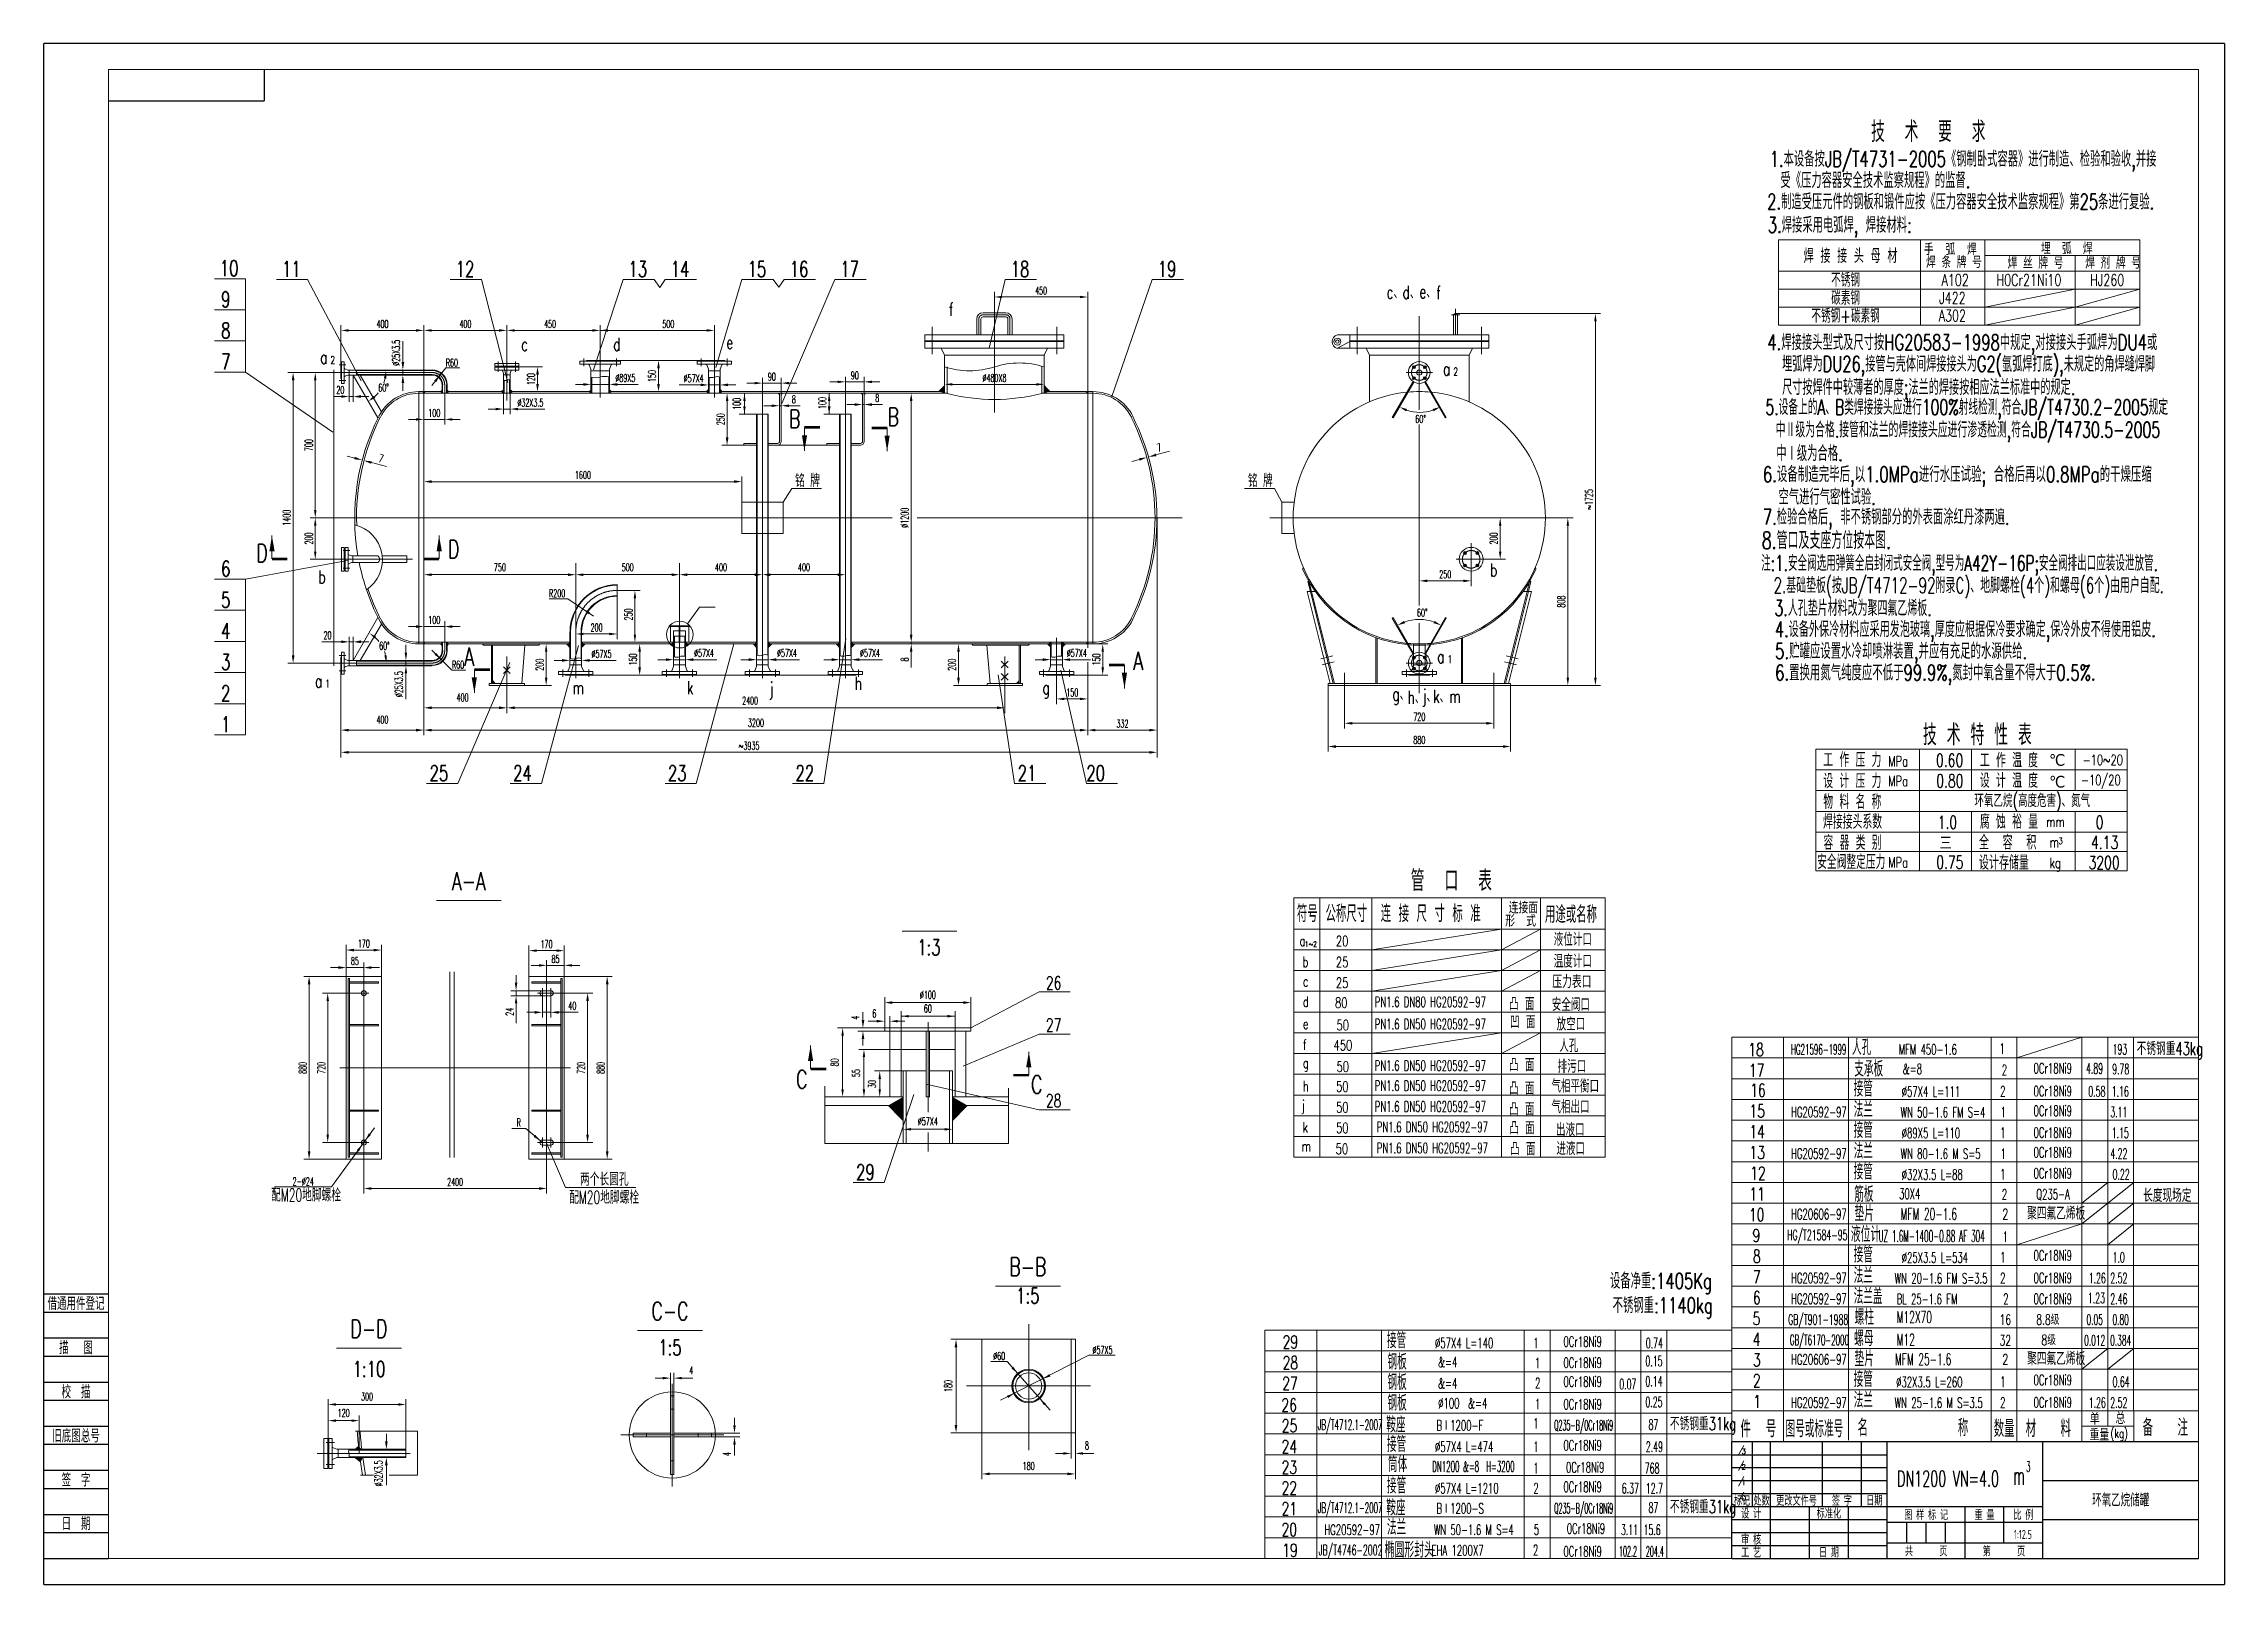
# Model space of a CAD drawing. Extents: x -312 to 10200, y -125 to 7300.
import ezdxf
from ezdxf.enums import TextEntityAlignment as Align

# ---------------------------------------------------------------- set-up
doc = ezdxf.new("R2010")
doc.units = 0
doc.header["$LTSCALE"] = 125
for name, pattern in [('DASHDOT-L', [90, 80, -5, 0, -5]), ('DASHDOT-M', [36, 30, -3, 0, -3]), ('DASHDOT-S', [14, 10, -2, 0, -2]), ('DIVIDE-L', [95, 80, -5, 0, -5, 0, -5]), ('DIVIDE-M', [39, 30, -3, 0, -3, 0, -3]), ('DIVIDE-S', [16, 10, -2, 0, -2, 0, -2]), ('HIDDEN-L', [13, 10, -3]), ('HIDDEN-M', [7, 5, -2]), ('HIDDEN-S', [3, 2, -1])]:
    doc.linetypes.add(name, pattern=pattern)
doc.layers.get('0').update_dxf_attribs({"linetype": 'CONTINUOUS', "lineweight": 18})
for name, color, linetype in [('1轮廓实线层', 7, 'CONTINUOUS'), ('2细线层', 4, 'CONTINUOUS'), ('6文字层', 3, 'CONTINUOUS')]:
    doc.layers.add(name, color=color, linetype=linetype)
for name, color, linetype, lineweight in [('CDR_DIM', 7, 'CONTINUOUS', 18), ('CDR_DWG1', 4, 'CONTINUOUS', 18), ('CDR_DWG2', 2, 'CONTINUOUS', 18), ('CDR_DWG3', 1, 'DASHDOT-M', 18), ('CDR_DWG4', 3, 'DIVIDE-M', 18), ('CDR_DWG5', 6, 'HIDDEN-M', 18), ('CDR_TEXT', 7, 'CONTINUOUS', 18), ('TK', 7, 'CONTINUOUS', 18), ('图框层', 7, 'CONTINUOUS', 18)]:
    doc.layers.add(name, color=color, linetype=linetype, lineweight=lineweight)
doc.styles.add('HZ', font='ROMANS.shx', dxfattribs={"width": 0.6, "height": 37.5, "bigfont": 'HZ.shx'})
doc.styles.add('PC_TEXTSTYLE', font='isocp.shx', dxfattribs={"width": 0.8, "bigfont": 'hzfs.shx'})
doc.styles.add('ROMAND', font='ROMAND.SHX', dxfattribs={"width": 0.8})

msp = doc.modelspace()

# ---------------------------------------------------------------- texts
at = {"style": 'HZ'}
for s, height, width, p in [('焊 接 接 头 母 材', 68.39, 0.7, (8172, 6243)), ('手  弧  焊', 56, 0.75, (8752, 6281)), ('埋  弧  焊', 56, 0.7, (9316, 6285)), ('焊 条 牌 号', 56, 0.7, (8762, 6219)), ('焊 丝 牌 号', 56, 0.7, (9155, 6215)), ('焊 剂 牌 号', 56, 0.7, (9529, 6215)), (' 技 术 特 性 表', 100, 0.7, (8699, 3919)), (' 工 作 压 力', 68.8, 0.65, (8236, 3814)), (' 设 计 压 力', 68.8, 0.65, (8236, 3712)), ('MPa', 50, 0.7, (8579, 3817)), (' 工 作 温 度', 68.8, 0.65, (8991, 3812)), (' 设 计 温 度', 68.8, 0.65, (8991, 3714)), ('-10/20', 50, 0.7, (9508, 3726)), ('-10~20', 50, 0.7, (9516, 3823)), (' 物 料 名 称', 68.8, 0.65, (8236, 3612)), ('MPa', 50, 0.7, (8579, 3721)), ('环氧乙烷(高度危害)、氮气', 62.5, 0.7, (8995, 3621)), (' 焊接接头系数', 68.8, 0.6, (8237, 3516)), (' 腐 蚀 裕 量', 68.8, 0.65, (8991, 3516)), (' 容 器 类 别', 68.8, 0.65, (8237, 3415)), ('全  容  积', 68.8, 0.7, (9017, 3416)), ('mm', 50, 0.7, (9341, 3525)), ('3', 31.2, 0.7, (9401, 3442)), ('安全阀整定压力', 68.8, 0.65, (8237, 3322)), ('MPa', 50, 0.7, (8579, 3329)), ('设计存储量', 68.8, 0.7, (9017, 3319)), ('m', 50, 0.7, (9358, 3426)), ('kg', 50, 0.7, (9358, 3327)), ('件  号', 81.2, 0.65, (7867, 584)), ('图号或标准号', 81.2, 0.6, (8085, 584)), ('名           称', 81.25, 0.65, (8432, 589)), ('数量', 81.2, 0.65, (9088, 585)), ('材   料', 81.2, 0.65, (9242, 585)), ('单', 56.2, 0.7, (9552, 645)), ('总', 56.2, 0.7, (9675, 647)), ('备   注', 81.2, 0.65, (9806, 590))]:
    msp.add_text(s, height=height, dxfattribs=dict(at, width=width)).set_placement(p)
at = {"style": 'HZ', "width": 0.7}
for s, p in [('不锈钢', (8374, 6128)), ('碳素钢', (8374, 6041)), ('不锈钢+碳素钢', (8374, 5955))]:
    msp.add_text(s, height=66.2, dxfattribs=at).set_placement(p, align=Align.CENTER)
at = {"linetype": 'Continuous', "style": 'HZ', "width": 0.7}
for s, p in [('0.60', (8810, 3815)), ('0.80', (8811, 3716)), ('1.0', (8818, 3516)), ('0', (9580, 3516)), ('4.13', (9557, 3419)), ('0.75', (8811, 3324)), ('3200', (9545, 3322))]:
    msp.add_text(s, height=62.5, dxfattribs=at).set_placement(p)
at = {"style": 'HZ'}
for s, height, p in [('℃', 56.2, (9355, 3820)), ('℃', 56.2, (9355, 3715)), ('三', 62.5, (8827, 3416))]:
    msp.add_text(s, height=height, dxfattribs=at).set_placement(p)
at = {"color": 7, "linetype": 'Continuous', "style": 'HZ'}
for s, height, width, p in [('管  口  表', 100, 0.7, (6278, 3216)), ('符号', 81.2, 0.65, (5729, 3067)), ('公称尺寸', 81.2, 0.65, (5867, 3067)), ('连 接 尺 寸 标 准', 81.25, 0.65, (6133, 3067)), ('连接面', 56.2, 0.7, (6750, 3108)), ('用途或名称', 81.2, 0.65, (6925, 3063)), ('形  式', 56.2, 0.7, (6733, 3045))]:
    msp.add_text(s, height=height, dxfattribs=dict(at, width=width)).set_placement(p)
at = {"linetype": 'HIDDEN-S', "style": 'HZ', "width": 0.7}
msp.add_text('设备净重:1405Kg', height=75, dxfattribs=at).set_placement((7238, 1300))
at = {"linetype": 'HIDDEN-L', "style": 'HZ', "width": 0.7}
for s, height, p in [('(kg)', 43.8, (9651, 581)), ('重量', 56.2, (9550, 568))]:
    msp.add_text(s, height=height, dxfattribs=at).set_placement(p)
at = {"layer": 'CDR_DIM', "color": 2, "style": 'HZ', "width": 0.7}
for s, height, p in [('c、', 62.5, (6161, 6071)), ('d、', 62.5, (6238, 6070)), ('e、', 62.5, (6319, 6073)), ('f', 62.5, (6401, 6068)), ('f', 62.5, (4051, 5988)), ('a', 62.5, (1020, 5757)), ('2', 37.5, (1070, 5757)), ('c', 62.5, (1989, 5819)), ('d', 62.5, (2433, 5819)), ('e', 62.5, (2978, 5829)), ('a', 62.5, (6433, 5701)), ('2', 37.5, (6483, 5701)), ('b', 62.5, (1011, 4699)), ('b', 62.5, (6660, 4732)), ('A', 87.5, (1716, 4302)), ('A', 87.5, (4941, 4282)), ('a', 62.5, (6405, 4315)), ('1', 37.5, (6455, 4315)), ('a', 62.5, (995, 4197)), ('1', 37.5, (1045, 4197)), ('m', 62.5, (2237, 4165)), ('k', 62.5, (2788, 4165)), ('j', 62.5, (3186, 4160)), ('h', 62.5, (3597, 4186)), ('g', 62.5, (4502, 4165)), ('g、', 62.5, (6189, 4135)), ('h、', 62.5, (6262, 4119)), ('j、', 62.5, (6335, 4126)), ('k、m', 62.5, (6385, 4123))]:
    msp.add_text(s, height=height, dxfattribs=at).set_placement(p)
at = {"layer": 'CDR_DIM', "style": 'HZ', "width": 0.7}
for s, p in [('J422', (8889, 6046)), (' A102', (8889, 6133)), ('H0Cr21Ni10', (9258, 6133)), ('HJ260', (9635, 6133)), ('A302', (8889, 5961))]:
    msp.add_text(s, height=56, dxfattribs=at).set_placement(p, align=Align.CENTER)
at = {"layer": 'CDR_DIM', "style": 'HZ', "width": 0.6}
for s, height, p in [('R60', 37.5, (1626, 5744)), ('铭 牌', 62.5, (3310, 5163)), ('铭 牌', 62.5, (5493, 5163)), ('R200', 37.5, (2124, 4632)), ('R60', 37.5, (1656, 4288)), ('400', 37.5, (1292, 4023)), ('3200', 37.5, (3083, 4008)), ('332', 37.5, (4859, 4004)), ('R', 37.5, (1968, 2082)), ('配M20地脚螺栓', 62.5, (784, 1720)), ('2-%%c24', 37.5, (888, 1798)), ('两个长圆孔', 62.5, (2273, 1796)), ('配M20地脚螺栓', 62.5, (2221, 1709)), ('%%C60', 37.5, (4265, 957)), ('%%C57X5', 37.5, (4744, 986))]:
    msp.add_text(s, height=height, dxfattribs=at).set_placement(p)
for s, p in [('%%C100', (3950, 2716)), ('60', (3950, 2650)), ('4', (2809, 906)), ('300', (1247, 780)), ('120', (1134, 701)), ('8', (4717, 544)), ('180', (4436, 445))]:
    msp.add_text(s, height=37.5, dxfattribs=at).set_placement(p, align=Align.MIDDLE_CENTER)
for s, p in [('6', (3692, 2626)), ('%%C57X4', (3950, 2106))]:
    msp.add_text(s, height=37.5, dxfattribs=at).set_placement(p, align=Align.MIDDLE)
for s, p in [('4', (3600, 2606)), ('30', (3681, 2286))]:
    msp.add_text(s, height=37.5, rotation=90, dxfattribs=at).set_placement(p, align=Align.MIDDLE)
for s, p in [('80', (3501, 2391)), ('55', (3604, 2339)), ('180', (4048, 831)), ('%%C32X3.5', (1302, 410)), ('4', (2981, 503))]:
    msp.add_text(s, height=37.5, rotation=90, dxfattribs=at).set_placement(p, align=Align.MIDDLE_CENTER)
at = {"layer": 'CDR_DIM', "char_height": 37.5, "attachment_point": 5, "style": 'HZ'}
for s, insert in [('\\A1;450', (4496, 6110)), ('\\A1;400', (1321, 5949)), ('\\A1;400', (1721, 5949)), ('450', (2129, 5949)), ('500', (2699, 5949)), ('%%C89X5', (2492, 5689)), ('%%C57X4', (2821, 5687)), ('\\A1;90', (3198, 5695)), ('\\A1;90', (3598, 5701)), ('%%C480X8', (4271, 5689)), ('\\A1;20', (1118, 5631)), ('\\A1;60°', (1326, 5642)), ('%%C32X3.5', (2034, 5570)), ('\\A1;8', (3304, 5586)), ('\\A1;8', (3706, 5592)), ('\\A1;100', (1571, 5520)), ('\\A1;60°', (6325, 5491)), ('1600', (2287, 5221)), ('750', (1887, 4776)), ('\\A1;500', (2503, 4776)), ('\\A1;400', (2953, 4776)), ('\\A1;400', (3353, 4776)), ('\\A1;250', (6444, 4742)), ('\\A1;100', (1571, 4522)), ('\\A1;60°', (6333, 4558)), ('\\A1;20', (1056, 4449)), ('\\A1;60°', (1330, 4398)), ('\\A1;200', (2353, 4486)), ('%%C57X5', (2377, 4359)), ('%%C57X4', (2871, 4363)), ('%%C\\A1;57X4', (3271, 4363)), ('%%C\\A1;57X4', (3671, 4363)), ('%%C57X4', (4668, 4363)), ('400', (1707, 4149)), ('\\A1;2400', (3093, 4134)), ('\\A1;150', (4646, 4173)), ('\\A1;720', (6319, 4056)), ('\\A1;~3935', (3088, 3916)), ('\\A1;880', (6319, 3944)), ('\\A1;170', (1231, 2963)), ('\\A1;170', (2112, 2960)), ('\\A1;85', (1188, 2879)), ('\\A1;85', (2155, 2889)), ('\\A1;40', (2236, 2663)), ('\\A1;2400', (1671, 1814))]:
    msp.add_mtext(s, dxfattribs=dict(at, insert=insert))
for s, insert, rotation in [('%%C25X3.5', (1386, 5810), 90), ('\\A1;120', (2037, 5683), 90), ('\\A1;150', (2620, 5698), 90), ('100', (3029, 5564), 90), ('100', (3441, 5568), 90), ('\\A1;250', (2951, 5490), 90), ('\\A1;700', (966, 5365), 90), ('\\A1;7', (5065, 5353), 15.5554), ('\\A1;7', (1314, 5301), 345.2647), ('\\A1;1400', (859, 5015), 90), ('%%C\\A1;1200', (3838, 5015), 90), ('~1725', (7137, 5103), 90), ('\\A1;200', (966, 4915), 90), ('\\A1;200', (6678, 4915), 90), ('\\A1;808', (7004, 4611), 90), ('250', (2507, 4549), 90), ('\\A1;200', (2079, 4307), 90), ('\\A1;150', (2529, 4332), 90), ('\\A1;8', (3838, 4332), 90), ('\\A1;200', (4066, 4307), 90), ('\\A1;150', (4762, 4332), 90), ('%%C25X3.5', (1400, 4213), 90), ('\\A1;24', (1934, 2634), 90), ('\\A1;880', (936, 2364), 90), ('\\A1;720', (1026, 2364), 90), ('\\A1;720', (2278, 2364), 90), ('\\A1;880', (2373, 2364), 90)]:
    msp.add_mtext(s, dxfattribs=dict(at, insert=insert, rotation=rotation))
at = {"layer": 'CDR_DWG1', "style": 'HZ', "width": 0.7}
for s, height, p in [('10', 75, (537, 6180)), ('11', 75, (836, 6176)), ('12', 75, (1674, 6176)), ('13', 75, (2507, 6176)), ('14', 75, (2710, 6176)), ('15', 75, (3081, 6176)), ('16', 75, (3284, 6176)), ('17', 75, (3528, 6176)), ('18', 75, (4349, 6176)), ('19', 75, (5058, 6176)), ('9', 75, (543, 6030)), ('8', 75, (543, 5880)), ('7', 75, (543, 5730)), ('6', 75, (543, 4732)), ('5', 75, (543, 4582)), ('4', 75, (543, 4432)), ('3', 75, (543, 4282)), ('2', 75, (543, 4132)), ('1', 75, (543, 3982)), ('25', 75, (1548, 3747)), ('24', 75, (1951, 3747)), ('23', 75, (2697, 3747)), ('22', 75, (3312, 3747)), ('21', 75, (4383, 3747)), ('20', 75, (4714, 3747)), ('26', 62.5, (4519, 2742)), ('27', 62.5, (4519, 2539)), ('28', 62.5, (4519, 2175)), ('29', 75, (3604, 1824))]:
    msp.add_text(s, height=height, dxfattribs=at).set_placement(p)
at = {"layer": 'CDR_DWG2', "style": 'HZ'}
for s, height, width, p in [('B', 87.5, 0.7, (3281, 5448)), ('B', 87.5, 0.7, (3756, 5458)), ('D', 87.5, 0.7, (713, 4801)), ('D', 87.5, 0.7, (1637, 4820)), ('C', 87.5, 0.7, (3315, 2265)), ('C', 87.5, 0.7, (4447, 2240)), ('DN1200 VN=4.0', 75, 0.6, (8622, 347)), ('3', 50, 0.47619, (9245, 417)), ('m', 87.5, 0.47619, (9183, 355))]:
    msp.add_text(s, height=height, dxfattribs=dict(at, width=width)).set_placement(p)
at = {"layer": 'CDR_DWG2', "style": 'HZ', "width": 0.7}
for s, height, p in [('A-A', 87.5, (1737, 3220)), ('1:3', 75, (3955, 2907)), ('B-B', 87.5, (4432, 1362)), ('1:5', 75, (4432, 1229)), ('C-C', 87.5, (2707, 1148)), ('D-D', 87.5, (1256, 1063)), ('1:5', 75, (2707, 979)), ('1:10', 75, (1256, 875))]:
    msp.add_text(s, height=height, dxfattribs=at).set_placement(p, align=Align.CENTER)
at = {"layer": 'CDR_TEXT', "style": 'HZ'}
for s, height, width, p in [('           技  术  要  求', 99.48, 0.7, (7926, 6826)), ('1.本设备按JB/T4731-2005《钢制卧式容器》进行制造、检验和验收,并接', 74.61, 0.7, (8008, 6707)), ('受《压力容器安全技术监察规程》的监督.', 74.61, 0.7, (8060, 6604)), ('2.制造受压元件的钢板和锻件应按《压力容器安全技术监察规程》第25条进行复验.', 74.61, 0.7, (7996, 6501)), ('3.焊接采用电弧焊, 焊接材料:', 74.61, 0.7, (7999, 6389)), ('4.焊接接头型式及尺寸按HG20583-1998中规定,对接接头手弧焊为DU4或', 74.61, 0.7, (7997, 5823)), ('埋弧焊为DU26,接管与壳体间焊接接头为G2(氩弧焊打底),未规定的角焊缝焊脚', 74.61, 0.69, (8068, 5719)), ('尺寸按焊件中较薄者的厚度;法兰的焊接按相应法兰标准中的规定.  ', 74.61, 0.69, (8068, 5607)), ('5.设备上的A、B类焊接接头应进行100%射线检测,符合JB/T4730.2-2005规定', 74.61, 0.66, (7988, 5511)), ('中Ⅱ级为合格.接管和法兰的焊接接头应进行渗透检测,符合JB/T4730.5-2005', 74.62, 0.67, (8037, 5402)), ('中Ⅰ级为合格.', 74.6, 0.7, (8040, 5288)), ('6.设备制造完毕后,以1.0MPa进行水压试验; 合格后再以0.8MPa的干燥压缩', 74.61, 0.71, (7975, 5187)), ('空气进行气密性试验.', 74.6, 0.7, (8051, 5078)), ('7.检验合格后, 非不锈钢部分的外表面涂红丹漆两遍.', 74.61, 0.7, (7975, 4982)), ('8.管口及支座方位按本图.', 82.9, 0.67, (7970, 4865)), ('注:1.安全阀选用弹簧全启封闭式安全阀,型号为A42Y-16P;安全阀排出口应装设泄放管.', 74.61, 0.65, (7967, 4759)), ('   2.基础垫板(按JB/T4712-92附录C)、地脚螺栓(4个)和螺母(6个)由用户自配.', 74.61, 0.64, (7920, 4652)), ('3.人孔垫片材料改为聚四氟乙烯板.', 75.37, 0.67, (8031, 4542)), ('4.设备外保冷材料应采用发泡玻璃,厚度应根据保冷要求确定,保冷外皮不得使用铝皮.', 75.37, 0.68, (8034, 4440)), ('5.贮罐应设置水冷却喷淋装置,并应有充足的水源供给.', 75.37, 0.7, (8034, 4335)), ('6.置换用氮气纯度应不低于99.9%,氮封中氧含量不得大于0.5%.', 75.37, 0.7, (8034, 4231)), ('a', 50, 0.7, (5742, 2951)), ('1~2', 25, 0.7, (5767, 2948)), ('20', 50, 0.7, (5917, 2950)), ('液位计口', 62.5, 0.7, (6967, 2952)), ('b', 50, 0.7, (5756, 2850)), ('25', 50, 0.7, (5917, 2849)), ('温度计口', 62.5, 0.7, (6967, 2847)), ('c', 50, 0.7, (5758, 2756)), ('25', 50, 0.7, (5917, 2749)), ('压力表口', 62.5, 0.6875, (6960, 2748)), ('d', 50, 0.7, (5758, 2658)), ('80', 50, 0.7, (5913, 2653)), ('PN1.6 DN80 HG20592-97', 50, 0.6, (6104, 2657)), ('凸 面', 62.5, 0.7, (6752, 2641)), ('安全阀口', 62.5, 0.7, (6958, 2638)), ('e', 50, 0.7, (5758, 2551)), ('50', 50, 0.7, (5920, 2545)), ('PN1.6 DN50 HG20592-97', 50, 0.6, (6104, 2550)), ('凹 面', 62.5, 0.7, (6757, 2554)), ('放空口', 62.5, 0.7, (6981, 2544)), ('f', 50, 0.7, (5758, 2451)), ('450', 50, 0.7, (5906, 2448)), ('人孔', 62.5, 0.7, (6994, 2440)), ('18', 62.5, 0.7, (7905, 2421)), ('HG21596-1999', 50, 0.5, (8111, 2428)), ('人孔', 75, 0.65, (8405, 2426)), ('MFM 450-1.6', 50, 0.6, (8630, 2428)), ('1', 50, 0.6, (9116, 2432)), ('193', 50, 0.55, (9661, 2429)), ('不锈钢重43kg', 62.5, 0.65, (9777, 2426)), ('g', 50, 0.7, (5758, 2363)), ('50', 50, 0.7, (5920, 2345)), ('PN1.6 DN50 HG20592-97', 50, 0.6, (6104, 2350)), ('凸 面', 62.5, 0.7, (6752, 2347)), ('气相平衡口', 62.5, 0.7, (6956, 2245)), (' 排污口', 62.5, 0.7, (6956, 2340)), ('17', 62.5, 0.7, (7908, 2321)), ('支承板', 75, 0.65, (8416, 2322)), ('&=8', 50, 0.6, (8650, 2334)), ('2', 50, 0.6, (9127, 2329)), ('0Cr18Ni9', 50, 0.6, (9280, 2337)), ('4.89', 50, 0.55, (9533, 2336)), ('9.78', 50, 0.55, (9659, 2333)), ('j', 50, 0.7, (5752, 2159)), ('h', 50, 0.7, (5758, 2251)), ('50', 50, 0.7, (5918, 2249)), ('PN1.6 DN50 HG20592-97', 50, 0.6, (6104, 2253)), ('凸 面', 62.5, 0.7, (6752, 2234)), ('气相出口', 62.5, 0.7, (6956, 2145)), ('16', 62.5, 0.7, (7914, 2225)), ('接管', 75, 0.65, (8413, 2226)), ('法兰      ', 75, 0.65, (8413, 2126)), (' %%c57X4 L=111', 50, 0.6, (8624, 2225)), ('2', 50, 0.6, (9119, 2226)), ('0Cr18Ni9', 50, 0.6, (9280, 2227)), ('0.58', 50, 0.55, (9544, 2226)), ('1.16', 50, 0.55, (9657, 2226)), ('k', 50, 0.7, (5757, 2053)), ('50', 50, 0.7, (5918, 2149)), ('PN1.6 DN50 HG20592-97', 50, 0.6, (6104, 2153)), ('PN1.6 DN50 HG20592-97', 50, 0.6, (6114, 2054)), ('凸 面', 62.5, 0.7, (6752, 2134)), ('凸 面', 62.5, 0.7, (6753, 2043)), ('出液口', 62.5, 0.7, (6978, 2035)), ('15', 62.5, 0.7, (7910, 2125)), ('HG20592-97', 50, 0.6, (8111, 2126)), ('接管', 75, 0.65, (8413, 2026)), ('WN 50-1.6 FM S=4', 50, 0.6, (8639, 2125)), ('1', 50, 0.6, (9121, 2126)), ('0Cr18Ni9', 50, 0.6, (9280, 2132)), ('3.11', 50, 0.55, (9650, 2126)), ('50', 50, 0.7, (5916, 1949)), ('50', 50, 0.7, (5918, 2050)), ('PN1.6 DN50 HG20592-97', 50, 0.6, (6114, 1953)), ('凸 面', 62.5, 0.7, (6757, 1942)), ('进液口', 62.5, 0.7, (6980, 1944)), ('14', 62.5, 0.7, (7910, 2025)), ('法兰      ', 75, 0.65, (8413, 1926)), (' %%c89X5 L=110', 50, 0.6, (8624, 2025)), ('1', 50, 0.6, (9119, 2026)), ('0Cr18Ni9', 50, 0.6, (9280, 2027)), ('1.15', 50, 0.55, (9657, 2026)), ('m', 50, 0.7, (5752, 1961)), ('13', 62.5, 0.7, (7910, 1925)), ('HG20592-97', 50, 0.6, (8111, 1926)), ('接管', 75, 0.65, (8413, 1826)), ('WN 80-1.6 M S=5', 50, 0.6, (8639, 1925)), ('1', 50, 0.6, (9121, 1926)), ('0Cr18Ni9', 50, 0.6, (9280, 1932)), ('4.22', 50, 0.55, (9650, 1926)), ('11', 62.5, 0.7, (7910, 1725)), ('12', 62.5, 0.7, (7914, 1825)), ('筋板', 75, 0.65, (8416, 1718)), (' %%c32X3.5 L=88', 50, 0.6, (8624, 1825)), ('1', 50, 0.6, (9119, 1826)), ('0Cr18Ni9', 50, 0.6, (9280, 1831)), ('0.22', 50, 0.55, (9661, 1826)), ('长度现场定', 62.5, 0.65, (9808, 1718)), ('10', 62.5, 0.7, (7908, 1625)), ('HG20606-97', 50, 0.6, (8111, 1634)), ('垫片', 75, 0.570175, (8417, 1625)), ('30X4', 50, 0.6, (8632, 1732)), ('MFM 20-1.6', 56.2, 0.570175, (8639, 1632)), ('2', 50, 0.6, (9127, 1729)), ('聚四氟乙烯板', 62.5, 0.65, (9249, 1632)), ('Q235-A', 50, 0.6, (9293, 1730)), ('9', 62.5, 0.7, (7925, 1525)), ('HG/T21584-95', 50, 0.55, (8092, 1534)), ('液位计 ', 75, 0.526316, (8399, 1525)), (' UZ 1.6M-1400-0.88 AF 304', 56.25, 0.46, (8515, 1525)), ('8', 62.5, 0.7, (7927, 1425)), ('接管', 75, 0.65, (8413, 1426)), (' %%c25X3.5 L=534', 50, 0.6, (8624, 1425)), ('1', 50, 0.6, (9119, 1426)), ('0Cr18Ni9', 50, 0.6, (9280, 1435)), ('1.0', 50, 0.55, (9661, 1426)), ('7', 62.5, 0.7, (7927, 1325)), ('HG20592-97', 50, 0.6, (8111, 1326)), ('法兰      ', 75, 0.65, (8413, 1326)), ('WN 20-1.6 FM S=3.5', 50, 0.6, (8611, 1325)), ('2', 50, 0.6, (9119, 1326)), ('0Cr18Ni9', 50, 0.6, (9280, 1327)), ('1.26', 50, 0.55, (9546, 1326)), ('2.52', 50, 0.55, (9650, 1326)), ('不锈钢重:1140kg', 75, 0.7, (7251, 1182)), ('6', 62.5, 0.7, (7927, 1225)), ('HG20592-97', 50, 0.6, (8111, 1226)), ('法兰盖      ', 75, 0.65, (8413, 1226)), ('BL 25-1.6 FM ', 50, 0.6, (8620, 1225)), ('2', 50, 0.6, (9134, 1226)), ('0Cr18Ni9', 50, 0.6, (9280, 1226)), ('1.23', 50, 0.55, (9542, 1230)), ('2.46', 50, 0.55, (9650, 1226)), ('5', 62.5, 0.7, (7926, 1125)), ('GB/T901-1988', 50, 0.55, (8097, 1126)), ('螺柱                    ', 75, 0.570175, (8417, 1126)), (' M12X70              ', 56.25, 0.570175, (8598, 1135)), ('29', 62.5, 0.7, (5660, 1012)), ('接管', 75, 0.65, (6163, 1013)), (' %%c57X4 L=140', 50, 0.6, (6374, 1013)), ('1', 50, 0.6, (6869, 1013)), ('0Cr18Ni9', 50, 0.6, (7014, 1020)), ('0.74', 50, 0.55, (7411, 1013)), ('4', 62.5, 0.7, (7926, 1025)), ('GB/T6170-2000', 50, 0.5, (8105, 1028)), ('螺母           ', 75, 0.570175, (8415, 1023)), (' M12                ', 56.25, 0.570175, (8598, 1026)), ('28', 62.5, 0.7, (5660, 912)), ('钢板', 75, 0.65, (6166, 910)), ('&=4', 50, 0.6, (6410, 921)), ('1', 50, 0.6, (6877, 917)), ('0Cr18Ni9', 50, 0.6, (7014, 918)), ('0.15', 50, 0.55, (7409, 926)), ('3', 62.5, 0.7, (7927, 925)), ('HG20606-97', 50, 0.6, (8111, 934)), ('垫片', 75, 0.570175, (8417, 925)), ('MFM 25-1.6', 56.2, 0.570175, (8612, 932)), ('聚四氟乙烯板', 62.5, 0.65, (9249, 932)), ('27', 62.5, 0.7, (5658, 812)), ('钢板', 75, 0.65, (6166, 812)), ('&=4', 50, 0.6, (6410, 819)), ('2', 50, 0.6, (6877, 820)), ('0Cr18Ni9', 50, 0.6, (7014, 827)), ('0.07', 50, 0.55, (7283, 815)), ('0.14', 50, 0.55, (7409, 829)), ('2', 62.5, 0.7, (7927, 825)), ('接管', 75, 0.65, (8413, 826)), (' %%c32X3.5 L=260', 50, 0.6, (8597, 825)), ('1', 50, 0.6, (9119, 826)), ('0Cr18Ni9', 50, 0.6, (9280, 835)), ('0.64', 50, 0.55, (9661, 826)), ('26', 62.5, 0.7, (5654, 708)), ('钢板', 75, 0.65, (6166, 712)), ('%%c100  &=4', 50, 0.6, (6410, 723)), ('1', 50, 0.6, (6877, 719)), ('0Cr18Ni9', 50, 0.6, (7014, 718)), ('0.25', 50, 0.55, (7409, 729)), ('1', 62.5, 0.7, (7929, 725)), ('HG20592-97', 50, 0.6, (8111, 726)), ('法兰      ', 75, 0.65, (8413, 726)), ('WN 25-1.6 M S=3.5', 50, 0.6, (8611, 725)), ('2', 50, 0.6, (9119, 726)), ('0Cr18Ni9', 50, 0.6, (9280, 727)), ('1.26', 50, 0.55, (9546, 726)), ('2.52', 50, 0.55, (9650, 726)), ('25', 62.5, 0.7, (5656, 608)), ('JB/T4712.1-2007', 50, 0.5, (5830, 619)), ('鞍座', 75, 0.65, (6160, 607)), ('BⅠ1200-F', 50, 0.6, (6402, 616)), ('1', 50, 0.6, (6869, 626)), ('Q235-B/0Cr18Ni9', 50, 0.45, (6969, 617)), ('87', 50, 0.55, (7424, 620)), ('不锈钢重31kg', 62.5, 0.65, (7527, 618)), ('24', 62.5, 0.7, (5655, 508)), ('接管', 75, 0.65, (6163, 513)), (' %%c57X4 L=474', 50, 0.6, (6374, 513)), ('1', 50, 0.6, (6869, 513)), ('0Cr18Ni9', 50, 0.6, (7014, 520)), ('2.49', 50, 0.55, (7411, 513)), ('23', 62.5, 0.7, (5655, 408)), ('筒体', 75, 0.65, (6168, 416)), (' DN1200 &=8  H=3200', 50, 0.5, (6364, 418)), ('1', 50, 0.6, (6869, 410)), ('0Cr18Ni9', 50, 0.6, (7026, 414)), ('768', 50, 0.55, (7406, 410)), ('22', 62.5, 0.7, (5655, 308)), ('接管', 75, 0.65, (6163, 313)), (' %%c57X4 L=1210', 50, 0.6, (6374, 313)), ('2', 50, 0.6, (6869, 313)), ('0Cr18Ni9', 50, 0.6, (7014, 320)), ('6.37', 50, 0.55, (7295, 313)), ('12.7', 50, 0.55, (7411, 313)), ('21', 62.5, 0.7, (5655, 208)), ('JB/T4712.1-2007', 50, 0.5, (5830, 219)), ('鞍座', 75, 0.65, (6160, 207)), ('BⅠ1200-S', 50, 0.6, (6402, 216)), ('Q235-B/0Cr18Ni9', 50, 0.45, (6969, 217)), ('87', 50, 0.55, (7424, 220)), ('不锈钢重31kg', 62.5, 0.65, (7527, 218)), ('20', 62.5, 0.7, (5655, 108)), ('HG20592-97', 50, 0.6, (5861, 113)), ('法兰      ', 75, 0.65, (6163, 113)), ('WN 50-1.6 M S=4', 50, 0.6, (6389, 113)), ('5', 50, 0.6, (6871, 114)), ('0Cr18Ni9', 50, 0.6, (7030, 119)), ('3.11', 50, 0.55, (7291, 113)), ('15.6', 50, 0.55, (7400, 113)), ('19', 62.5, 0.7, (5658, 8)), ('JB/T4746-2002', 50, 0.55, (5834, 15)), ('椭圆形封头 ', 75, 0.55, (6152, 4)), ('EHA 1200X7', 50, 0.6, (6378, 14)), ('2', 50, 0.6, (6867, 15)), ('0Cr18Ni9', 50, 0.6, (7014, 9)), ('102.2', 50, 0.45, (7282, 9)), ('204.4', 50, 0.45, (7411, 9))]:
    msp.add_text(s, height=height, dxfattribs=dict(at, width=width)).set_placement(p)
for s, width, p in [('2', 0.65, (9144, 1634)), ('1', 0.65, (9144, 1525)), ('16', 0.65, (9144, 1126)), ('8.8级', 0.65, (9349, 1126)), ('0.05', 0.526316, (9575, 1126)), ('0.80', 0.526316, (9700, 1126)), ('32', 0.65, (9144, 1026)), ('8级', 0.65, (9353, 1028)), ('0.012', 0.526316, (9575, 1026)), ('0.384', 0.526316, (9700, 1026)), ('2', 0.65, (9144, 934))]:
    msp.add_text(s, height=50, dxfattribs=dict(at, width=width)).set_placement(p, align=Align.CENTER)
at = {"layer": 'TK', "style": 'ROMAND'}
for s, p in [('3', (7872, 503)), ('2', (7872, 428)), ('1', (7872, 353)), ('0', (7873, 278))]:
    msp.add_text(s, height=25, dxfattribs=at).set_placement(p)

# ---------------------------------------------------------------- blocks, each defined once
blk = doc.blocks.new('JI27')
for p, q in [((0, 0), (0, -7)), ((55, 0), (55, -7)), ((80, 0), (80, -7)), ((115, 0), (115, -7)), ((140, 0), (140, -7)), ((0, -7), (140, -7))]:
    blk.add_line(p, q)
blk = doc.blocks.new('MLF')
for p, q in [((180, 8), (0, 8)), ((145, 8), (145, 0))]:
    blk.add_line(p, q)
at = {"color": 4}
for p, q in [((0, 8), (0, 0)), ((20, 8), (20, 0)), ((45, 8), (45, 0)), ((100, 8), (100, 0)), ((110, 8), (110, 0)), ((135, 8), (135, 0)), ((155, 8), (155, 0)), ((180, 8), (180, 0))]:
    blk.add_line(p, q, dxfattribs=at)
blk = doc.blocks.new('JGB-L')
at = {"color": 4, "linetype": 'Continuous'}
for p, q in [((0, 0), (0, -8)), ((120, -8), (120, 0))]:
    blk.add_line(p, q, dxfattribs=at)
at = {"linetype": 'Continuous'}
for p, q in [((10, 0), (10, -8)), ((30, 0), (30, -8)), ((80, 0), (80, -8)), ((95, 0), (95, -8))]:
    blk.add_line(p, q, dxfattribs=at)
at = {"color": 7, "linetype": 'Continuous'}
blk.add_line((0, -8), (120, -8), dxfattribs=at)
blk = doc.blocks.new('PC_TITLE_BLOCK')
at = {"layer": '1轮廓实线层'}
for p, q in [((0, 45), (-180, 45)), ((-180, 0), (-180, 45)), ((-172, 20), (-172, 45)), ((-165, 20), (-165, 45)), ((-145, 20), (-145, 45)), ((-130, 20), (-130, 45)), ((-120, 0), (-120, 45)), ((-60, 30), (0, 30)), ((-180, 20), (-60, 20)), ((-165, 0), (-165, 20)), ((-150, 0), (-150, 20)), ((-135, 0), (-135, 20)), ((-60, 15), (0, 15)), ((-180, 0), (0, 0))]:
    blk.add_line(p, q, dxfattribs=at)
at = {"layer": '1轮廓实线层', "color": 7}
for p, q in [((-60, 0), (-60, 45)), ((-180, 25), (-120, 25))]:
    blk.add_line(p, q, dxfattribs=at)
at = {"layer": '2细线层'}
for p, q in [((-180, 40), (-120, 40)), ((-180, 35), (-120, 35)), ((-180, 30), (-120, 30)), ((-90, 0), (-90, 20)), ((-75, 6), (-75, 20)), ((-180, 15), (-120, 15)), ((-180, 10), (-120, 10)), ((-120, 14), (-60, 14)), ((-112.5, 6), (-112.5, 14)), ((-105, 6), (-105, 14)), ((-97.5, 6), (-97.5, 14)), ((-180, 5), (-120, 5)), ((-120, 6), (-60, 6))]:
    blk.add_line(p, q, dxfattribs=at)
at = {"layer": '图框层'}
blk.add_line((0, 0), (0, 45), dxfattribs=at)
at = {"layer": '6文字层', "style": 'PC_TEXTSTYLE', "width": 0.667}
for s, p in [('标记', (-176, 22.5)), (' 设 计 ', (-172.5, 17.51)), ('处数', (-168.5, 22.5)), (' 更改文件号 ', (-155, 22.5)), (' 标准化 ', (-142.5, 17.51)), (' 签 字 ', (-137.5, 22.5)), (' 日期 ', (-125, 22.5)), (' 图 样 标 记 ', (-105, 17)), (' 重 量 ', (-82.5, 17)), (' 比 例 ', (-67.5, 17)), (' 审 核 ', (-172.5, 7.5)), (' 工 艺 ', (-172.5, 2.5)), (' 日 期 ', (-142.5, 2.5)), ('共       页', (-105, 3)), ('第       页', (-75, 3))]:
    blk.add_text(s, height=3.5, dxfattribs=at).set_placement(p, align=Align.MIDDLE)
at = {"layer": '6文字层', "style": 'PC_TEXTSTYLE', "flags": 8}
for tag, height, width, p, p2 in [('产品名称或材料标记', 7, 0.600652, (-113.46, 28.64), (-66.42, 28.64)), ('企业名称', 5, 1.98445, (-54.29, 34.82), (-5.27, 34.82)), ('图样名称', 5, 2.004495, (-54.79, 19.98), (-5.27, 19.98)), ('标准化', 3.5, 1.023147, (-133.83, 15.37), (-120.75, 15.37)), ('审核', 3.5, 1.579393, (-163.99, 5.37), (-150.63, 5.37)), ('重量', 3.5, 1.408247, (-88.46, 7.54), (-76.55, 7.54)), ('比例', 3.5, 1.385287, (-73.35, 7.54), (-61.93, 7.54)), ('图样代号', 5, 2.006536, (-54.79, 5.63), (-5.52, 5.63)), ('工艺', 3.5, 1.621807, (-164.21, 0.37), (-150.89, 0.37)), ('日期', 3.5, 1.560088, (-133.83, 0.37), (-120.75, 0.37)), ('共几页', 3.5, 0.557144, (-108.07, 0.63), (-101.05, 0.63))]:
    blk.add_attdef(tag, text='', height=height, dxfattribs=dict(at, width=width)).set_placement(p, p2, align=Align.FIT)
at = {"layer": '6文字层', "style": 'PC_TEXTSTYLE', "width": 9.905045, "flags": 8}
blk.add_attdef('设计', text='', height=3.5, rotation=358.46442, dxfattribs=at).set_placement((-164.23, 15.37), (-150.37, 15), align=Align.FIT)
at = {"layer": '6文字层', "color": 3, "style": 'PC_TEXTSTYLE', "width": 0.56476, "flags": 8}
blk.add_attdef('第几页', text='', height=3.5, dxfattribs=at).set_placement((-78.29, 0.75), (-71.16, 0.75), align=Align.FIT)
at = {"layer": '6文字层', "ltscale": 10, "style": 'PC_TEXTSTYLE', "flags": 1}
blk.add_attdef('图纸张数', (-58.68, -0.49), '', height=2.5, dxfattribs=at)
blk = doc.blocks.new('PC_FJL_BLOCK')
at = {"layer": '2细线层'}
for p, q in [((-25, 102), (0, 102)), ((-25, 95), (0, 95)), ((-25, 85), (0, 85)), ((-25, 78), (0, 78)), ((-25, 68), (0, 68)), ((-25, 61), (0, 61)), ((-25, 51), (0, 51)), ((-25, 44), (0, 44)), ((-25, 34), (0, 34)), ((-25, 27), (0, 27)), ((-25, 17), (0, 17)), ((-25, 10), (0, 10)), ((-25, 0), (0, 0))]:
    blk.add_line(p, q, dxfattribs=at)
at = {"layer": '6文字层', "color": 3, "style": 'PC_TEXTSTYLE'}
for s, width, p in [('借通用件登记', 0.667, (-12.5, 98.5)), ('描   图', 0.6667, (-12.5, 81.5)), ('校  描', 0.667, (-12.5, 64.5)), ('旧底图总号', 0.667, (-12.5, 47.5)), ('签  字', 0.667, (-12.5, 30.5)), ('日  期', 0.667, (-12.49, 13.6))]:
    blk.add_text(s, height=5, dxfattribs=dict(at, width=width)).set_placement(p, align=Align.MIDDLE)
at = {"layer": '6文字层', "style": 'PC_TEXTSTYLE'}
for tag, width, p, p2 in [('借通用件登记', 0.671328, (-23.44, 86.36), (-1.25, 86.36)), ('描图', 2.120922, (-23.44, 69.36), (-1.25, 69.36)), ('校图', 2.149976, (-23.75, 52.06), (-1.25, 52.06)), ('旧底图总号', 0.761452, (-22.84, 35.67), (-1.86, 35.67)), ('签字', 2.026939, (-23.14, 18.37), (-1.56, 18.37)), ('日期', 1.89999, (-22.84, 1.37), (-2.17, 1.37))]:
    blk.add_attdef(tag, text='', height=5, dxfattribs=dict(at, width=width)).set_placement(p, p2, align=Align.FIT)
blk = doc.blocks.new('PC_TYDH_BLOCK')
at = {"layer": '2细线层', "linetype": 'Continuous'}
for p in [(60, 0), (0, -12)]:
    blk.add_line(p, (60, -12), dxfattribs=at)
at = {"layer": '6文字层', "style": 'PC_TEXTSTYLE', "width": 1.815486}
blk.add_attdef('图样代号', text='', height=7, rotation=180, dxfattribs=at).set_placement((58.24, -2.4), (2.35, -2.4), align=Align.FIT)

# ---------------------------------------------------------------- linework, layer by layer
for p, q in [((8051, 6354), (9792, 6354)), ((8051, 6354), (8051, 6204)), ((8735, 6354), (8735, 6204)), ((9046, 6354), (9046, 6204)), ((9792, 6354), (9792, 6204)), ((8051, 6204), (9792, 6204)), ((9046, 6279), (9792, 6279)), ((9481, 6279), (9481, 6204)), ((8731, 3900), (8731, 3406)), ((8981, 3900), (8981, 3743)), ((9481, 3900), (9481, 3700)), ((8231, 3800), (9731, 3800)), ((8731, 3806), (8731, 3313)), ((8231, 3700), (9731, 3700)), ((8981, 3743), (8981, 3700)), ((8981, 3600), (8981, 3406)), ((9481, 3600), (9481, 3406)), ((8981, 3506), (8981, 3313)), ((9481, 3506), (9481, 3313)), ((8231, 3406), (9731, 3406)), ((8231, 3313), (9731, 3313)), ((5840, 3183), (5840, 3033)), ((6090, 3183), (6090, 3033)), ((6715, 3183), (6715, 3033)), ((6903, 3183), (6903, 3033)), ((7215, 3033), (5715, 3033)), ((7825, 712), (10075, 712)), ((9513, 638), (9763, 638)), ((9638, 638), (9638, 712)), ((1191, 613), (1490, 613)), ((1490, 613), (1490, 401)), ((10075, 562), (7825, 562)), ((1277, 401), (1215, 401)), ((1490, 401), (1353, 401))]:
    msp.add_line(p, q)
at = {"linetype": 'Continuous'}
for p, q in [((8231, 3600), (9731, 3600)), ((8231, 3500), (9731, 3500)), ((8231, 3406), (9731, 3406)), ((8231, 3313), (9731, 3313))]:
    msp.add_line(p, q, dxfattribs=at)
at = {"color": 4, "linetype": 'Continuous'}
for p, q in [((5715, 3033), (5715, 3183)), ((5715, 3183), (7215, 3183)), ((7215, 3183), (7215, 3033)), ((7825, 562), (10075, 562)), ((7825, 562), (10075, 562)), ((7825, 562), (10075, 562)), ((7825, 562), (10075, 562)), ((7825, 562), (10075, 562)), ((7825, 562), (10075, 562)), ((7825, 562), (10075, 562)), ((7825, 562), (10075, 562)), ((7826, 562), (10075, 562))]:
    msp.add_line(p, q, dxfattribs=at)
at = {"color": 4}
for p, q in [((7825, 988), (7825, 1138)), ((8075, 562), (8075, 712)), ((9513, 562), (9513, 712)), ((9763, 562), (9763, 712))]:
    msp.add_line(p, q, dxfattribs=at)
msp.add_arc((1147, 4812), 174, 303.7742, 76.6215)
for points in [[(1521, 5615), (1511, 5623), (1531, 5623)], [(1608, 5615), (1598, 5623), (1608, 5634)], [(1633, 5615), (1643, 5623), (1633, 5634)], [(1905, 5615), (1889, 5623), (1905, 5635)], [(1937, 5615), (1952, 5623), (1937, 5635)], [(3235, 5615), (3225, 5615), (3235, 5605)], [(3243, 5615), (3243, 5605), (3253, 5615)], [(3635, 5615), (3625, 5615), (3635, 5605)], [(3643, 5615), (3643, 5605), (3653, 5615)], [(4031, 5615), (4001, 5625), (4031, 5656)], [(4511, 5615), (4540, 5625), (4511, 5656)], [(4721, 5615), (4706, 5623), (4728, 5623)], [(5762, 4772), (5756, 4769), (5759, 4780)], [(6876, 4772), (6882, 4769), (6880, 4780)], [(5787, 4708), (5781, 4708), (5783, 4716)], [(6851, 4708), (6857, 4708), (6856, 4716)], [(1521, 4415), (1511, 4407), (1531, 4407)], [(1608, 4415), (1598, 4407), (1608, 4396)], [(1633, 4415), (1643, 4407), (1633, 4396)], [(1806, 4407), (1806, 4401), (1798, 4407)], [(2076, 4407), (2076, 4401), (2083, 4407)], [(2224, 4415), (2207, 4405), (2224, 4386)], [(2281, 4415), (2299, 4405), (2281, 4386)], [(2724, 4415), (2707, 4407), (2724, 4388)], [(2781, 4415), (2799, 4407), (2781, 4388)], [(3124, 4415), (3107, 4405), (3124, 4386)], [(3181, 4415), (3199, 4405), (3181, 4386)], [(3524, 4415), (3507, 4405), (3524, 4386)], [(3581, 4415), (3599, 4405), (3581, 4386)], [(4166, 4407), (4166, 4401), (4154, 4407)], [(4436, 4407), (4436, 4401), (4448, 4407)], [(4542, 4415), (4524, 4407), (4542, 4388)], [(4599, 4415), (4617, 4407), (4599, 4388)], [(4721, 4415), (4706, 4407), (4728, 4407)], [(1852, 4217), (1852, 4235), (1867, 4217)], [(4390, 4217), (4390, 4233), (4374, 4217)], [(3831, 2224), (3757, 2182), (3831, 2106)], [(4069, 2224), (4142, 2182), (4069, 2106)], [(1221, 526), (1205, 543), (1185, 526)], [(1226, 486), (1215, 462), (1185, 486)]]:
    msp.add_solid(points)
at = {"layer": '2细线层'}
for p, q in [((-312, -125), (-312, 7300)), ((10200, 7300), (-312, 7300)), ((10200, 7300), (10200, -125)), ((-312, -125), (10200, -125))]:
    msp.add_line(p, q, dxfattribs=at)
at = {"layer": 'CDR_DIM'}
for p, q in [((4271, 6036), (4271, 6104)), ((4721, 5571), (4721, 6104)), ((9481, 6117), (9046, 6030)), ((9792, 6117), (9481, 6030)), ((4308, 6079), (4683, 6079)), ((6494, 5999), (7193, 5999)), ((9481, 6030), (9046, 5943)), ((9792, 6030), (9481, 5943)), ((1121, 5715), (1121, 5943)), ((1483, 5918), (1158, 5918)), ((1521, 5541), (1521, 5943)), ((1521, 5918), (1521, 5943)), ((1558, 5918), (1883, 5918)), ((1921, 5770), (1921, 5943)), ((1921, 5924), (1921, 5943)), ((1958, 5918), (2333, 5918)), ((2371, 5784), (2371, 5943)), ((2371, 5918), (2883, 5918)), ((2408, 5918), (2433, 5918)), ((2921, 5784), (2921, 5943)), ((7168, 5962), (7168, 4244)), ((1419, 5765), (1419, 5866)), ((997, 5715), (865, 5715)), ((890, 5677), (890, 4352)), ((1087, 5715), (972, 5715)), ((997, 5677), (997, 5052)), ((1160, 5702), (1160, 5574)), ((1180, 5702), (1180, 5574)), ((1437, 5727), (1394, 5727)), ((1420, 5702), (1394, 5702)), ((1419, 5702), (1419, 5727)), ((1559, 5653), (1626, 5737)), ((1626, 5737), (1694, 5737)), ((1905, 5690), (1905, 5628)), ((1905, 5690), (1905, 5628)), ((1905, 5683), (1905, 5514)), ((1937, 5691), (1937, 5514)), ((1937, 5688), (1937, 5628)), ((1955, 5743), (2093, 5743)), ((2068, 5705), (2068, 5660)), ((2326, 5713), (2326, 5633)), ((2326, 5705), (2326, 5639)), ((2870, 5773), (2371, 5773)), ((2415, 5723), (2415, 5639)), ((2415, 5705), (2415, 5633)), ((2652, 5735), (2652, 5660)), ((2892, 5705), (2892, 5630)), ((2949, 5723), (2949, 5639)), ((2949, 5694), (2949, 5630)), ((3153, 5515), (3153, 5689)), ((3243, 5514), (3243, 5689)), ((3553, 5515), (3553, 5695)), ((3643, 5499), (3643, 5695)), ((4031, 5691), (4031, 5633)), ((4511, 5684), (4511, 5633)), ((1122, 5599), (1085, 5599)), ((1160, 5599), (1180, 5599)), ((1217, 5599), (1256, 5599)), ((1419, 5665), (1419, 5627)), ((1621, 5585), (1621, 5464)), ((2027, 5623), (2093, 5623)), ((2289, 5658), (2251, 5658)), ((2326, 5658), (2415, 5658)), ((2453, 5658), (2554, 5658)), ((2870, 5623), (2627, 5623)), ((2855, 5655), (2751, 5655)), ((2949, 5655), (2892, 5655)), ((2986, 5615), (2943, 5615)), ((2972, 5615), (3007, 5615)), ((2982, 5577), (2982, 5402)), ((2987, 5655), (3024, 5655)), ((3066, 5615), (3066, 5515)), ((3066, 5577), (3066, 5515)), ((3115, 5664), (3078, 5664)), ((3153, 5664), (3243, 5664)), ((3280, 5664), (3318, 5664)), ((3407, 5615), (3365, 5615)), ((3497, 5615), (3449, 5615)), ((3474, 5615), (3474, 5515)), ((3515, 5670), (3478, 5670)), ((3553, 5670), (3643, 5670)), ((3680, 5670), (3718, 5670)), ((3730, 5615), (3835, 5615)), ((3919, 5615), (3845, 5615)), ((3870, 5577), (3870, 4452)), ((4068, 5658), (4473, 5658)), ((1483, 5489), (1446, 5489)), ((1521, 5543), (1521, 5464)), ((1621, 5489), (1521, 5489)), ((1658, 5489), (1696, 5489)), ((1867, 5539), (1830, 5539)), ((1905, 5539), (1937, 5539)), ((1974, 5539), (2104, 5539)), ((3073, 5515), (3041, 5515)), ((3124, 5515), (3041, 5515)), ((3197, 5555), (3160, 5555)), ((3235, 5555), (3243, 5555)), ((3280, 5555), (3335, 5555)), ((3528, 5515), (3449, 5515)), ((3597, 5561), (3560, 5561)), ((3635, 5561), (3643, 5561)), ((3680, 5561), (3732, 5561)), ((3063, 5365), (2957, 5365)), ((3463, 5365), (3225, 5365)), ((1187, 5303), (1150, 5312)), ((1268, 5281), (1341, 5262)), ((4970, 5296), (4934, 5286)), ((5042, 5316), (5115, 5336)), ((1521, 5147), (1521, 5214)), ((3015, 5189), (1558, 5189)), ((3053, 5090), (3053, 5214)), ((3253, 5090), (3294, 5156)), ((3294, 5156), (3438, 5156)), ((5477, 5156), (5621, 5156)), ((5621, 5156), (5656, 5090)), ((1196, 5015), (972, 5015)), ((997, 5015), (972, 5015)), ((997, 4977), (997, 4852)), ((5055, 5015), (5055, 3967)), ((6686, 5015), (6734, 5015)), ((6709, 4852), (6709, 4977)), ((6927, 5015), (7060, 5015)), ((7035, 4977), (7035, 4244)), ((1137, 4815), (972, 4815)), ((1521, 4684), (1521, 4797)), ((1558, 4741), (2215, 4741)), ((2253, 4670), (2253, 4797)), ((2253, 4679), (2253, 4797)), ((2290, 4741), (2715, 4741)), ((2753, 4522), (2753, 4797)), ((2753, 4741), (2753, 4797)), ((2790, 4741), (3115, 4741)), ((3153, 4668), (3153, 4797)), ((3153, 4741), (3153, 4797)), ((3190, 4741), (3515, 4741)), ((3553, 4689), (3553, 4797)), ((6569, 4738), (6569, 4686)), ((6648, 4815), (6734, 4815)), ((2253, 4465), (2253, 4726)), ((2453, 4640), (2453, 4430)), ((2512, 4665), (2563, 4665)), ((2538, 4627), (2538, 4452)), ((6319, 4718), (6319, 4686)), ((6532, 4711), (6357, 4711)), ((2214, 4624), (2124, 4624)), ((2338, 4541), (2214, 4624)), ((1122, 4417), (1028, 4417)), ((1160, 4327), (1160, 4442)), ((1180, 4417), (1160, 4417)), ((1180, 4327), (1180, 4442)), ((1217, 4417), (1255, 4417)), ((1483, 4491), (1446, 4491)), ((1521, 4450), (1521, 4516)), ((1621, 4491), (1521, 4491)), ((1521, 4432), (1521, 3967)), ((1621, 4444), (1621, 4516)), ((1658, 4491), (1696, 4491)), ((2253, 4438), (2253, 4480)), ((2415, 4455), (2290, 4455)), ((3870, 4452), (3870, 4490)), ((1087, 4315), (865, 4315)), ((1121, 4315), (1121, 3967)), ((1438, 4327), (1409, 4327)), ((1434, 4365), (1434, 4402)), ((1434, 4327), (1434, 4302)), ((1521, 4415), (1521, 4074)), ((1559, 4377), (1656, 4281)), ((2123, 4407), (2085, 4407)), ((2110, 4244), (2110, 4369)), ((2187, 4328), (2149, 4328)), ((2224, 4328), (2224, 4353)), ((2224, 4328), (2281, 4328)), ((2281, 4321), (2281, 4359)), ((2281, 4325), (2281, 4353)), ((2319, 4328), (2448, 4328)), ((2480, 4407), (2586, 4407)), ((2533, 4415), (2563, 4415)), ((2561, 4294), (2561, 4369)), ((2687, 4331), (2649, 4331)), ((2724, 4355), (2724, 4306)), ((2724, 4331), (2781, 4331)), ((2781, 4352), (2781, 4306)), ((2819, 4331), (2932, 4331)), ((3087, 4331), (3049, 4331)), ((3124, 4331), (3181, 4331)), ((3219, 4331), (3332, 4331)), ((3487, 4331), (3449, 4331)), ((3524, 4331), (3581, 4331)), ((3619, 4331), (3732, 4331)), ((3898, 4415), (3845, 4415)), ((3870, 4415), (3845, 4415)), ((3868, 4407), (3895, 4407)), ((3870, 4415), (3870, 4407)), ((3870, 4369), (3870, 4294)), ((4085, 4407), (4123, 4407)), ((4098, 4244), (4098, 4369)), ((4504, 4331), (4467, 4331)), ((4542, 4355), (4542, 4306)), ((4542, 4331), (4599, 4331)), ((4599, 4352), (4599, 4306)), ((4617, 4407), (4818, 4407)), ((4636, 4331), (4734, 4331)), ((4721, 4407), (4721, 4389)), ((4721, 4320), (4721, 3967)), ((4793, 4369), (4793, 4294)), ((1423, 4302), (1459, 4302)), ((1434, 4265), (1434, 4141)), ((1521, 4209), (1521, 3967)), ((1656, 4281), (1723, 4281)), ((1921, 4207), (1921, 4074)), ((2006, 4207), (2135, 4207)), ((2304, 4257), (3553, 4257)), ((4236, 4207), (4073, 4207)), ((4321, 4207), (4321, 4074)), ((4570, 4257), (4570, 4117)), ((4621, 4257), (4818, 4257)), ((4721, 4228), (4721, 4117)), ((5879, 4207), (5879, 3888)), ((5959, 4217), (5959, 4000)), ((6759, 4207), (6759, 3888)), ((6759, 4207), (7060, 4207)), ((6930, 4207), (7193, 4207)), ((1921, 4099), (1921, 4148)), ((4608, 4142), (4683, 4142)), ((4721, 4197), (4721, 3967)), ((6679, 4167), (6679, 4000)), ((1121, 4093), (1121, 3860)), ((1558, 4099), (1883, 4099)), ((1958, 4099), (4283, 4099)), ((5997, 4025), (6642, 4025)), ((1483, 3992), (1158, 3992)), ((1558, 3992), (4683, 3992)), ((5017, 3992), (4758, 3992)), ((5055, 3967), (5055, 3860)), ((5917, 3913), (6722, 3913)), ((1158, 3885), (5017, 3885)), ((1146, 2804), (1146, 2957)), ((1316, 2804), (1316, 2957)), ((2027, 2804), (2027, 2954)), ((2197, 2804), (2197, 2954)), ((6090, 2933), (6715, 3033)), ((6715, 2933), (6903, 3033)), ((1108, 2847), (1071, 2847)), ((1146, 2804), (1146, 2872)), ((1231, 2847), (1146, 2847)), ((1183, 2932), (1278, 2932)), ((1231, 2804), (1231, 2872)), ((1268, 2847), (1306, 2847)), ((2075, 2858), (2037, 2858)), ((2160, 2929), (2065, 2929)), ((2112, 2804), (2112, 2883)), ((2112, 2858), (2197, 2858)), ((2197, 2804), (2197, 2883)), ((2235, 2858), (2272, 2858)), ((6090, 2833), (6715, 2933)), ((6715, 2833), (6903, 2933)), ((1146, 2804), (942, 2804)), ((967, 2767), (967, 1962)), ((2112, 2736), (1940, 2736)), ((1965, 2774), (1965, 2811)), ((1965, 2736), (1965, 2712)), ((2197, 2804), (2429, 2804)), ((2404, 2767), (2404, 1962)), ((6090, 2733), (6715, 2833)), ((6715, 2733), (6903, 2833)), ((1207, 2724), (1032, 2724)), ((1057, 2687), (1057, 2042)), ((2132, 2712), (1940, 2712)), ((1965, 2675), (1965, 2580)), ((2055, 2632), (2017, 2632)), ((2092, 2700), (2092, 2607)), ((2092, 2632), (2132, 2632)), ((2132, 2700), (2132, 2607)), ((2156, 2724), (2335, 2724)), ((2170, 2632), (2264, 2632)), ((2310, 2687), (2310, 2042)), ((3637, 2595), (3637, 2632)), ((3742, 2557), (3742, 2704)), ((3742, 2541), (3742, 2638)), ((3779, 2679), (4121, 2679)), ((3821, 2453), (3821, 2638)), ((4082, 2453), (4082, 2638)), ((4158, 2557), (4158, 2704)), ((3671, 2557), (3514, 2557)), ((3742, 2557), (3612, 2557)), ((3742, 2541), (3612, 2541)), ((3667, 2589), (3663, 2589)), ((3704, 2589), (3667, 2589)), ((3767, 2517), (3767, 2614)), ((3804, 2589), (3839, 2589)), ((3821, 2613), (4082, 2613)), ((6090, 2433), (6715, 2533)), ((6715, 2433), (6903, 2533)), ((3539, 2520), (3539, 2261)), ((3831, 2453), (3617, 2453)), ((3637, 2503), (3637, 2472)), ((9200, 2412), (9513, 2512)), ((3642, 2416), (3642, 2261)), ((3831, 2349), (3693, 2349)), ((3831, 2224), (3454, 2224)), ((3677, 2224), (3514, 2224)), ((3737, 2224), (3617, 2224)), ((3714, 2224), (3693, 2224)), ((3718, 2311), (3718, 2261)), ((3831, 2128), (3831, 2043)), ((1207, 2004), (1032, 2004)), ((1282, 2075), (1075, 1791)), ((2012, 2072), (1944, 2072)), ((2092, 2004), (2012, 2072)), ((2112, 2002), (2204, 1787)), ((2156, 2004), (2335, 2004)), ((3869, 2068), (4031, 2068)), ((4069, 2101), (4069, 2043)), ((1146, 1924), (942, 1924)), ((1231, 1924), (1231, 1758)), ((2112, 1924), (2112, 1758)), ((2197, 1924), (2429, 1924)), ((801, 1791), (1075, 1791)), ((2542, 1787), (2204, 1787)), ((9513, 1712), (9638, 1812)), ((9638, 1712), (9763, 1812)), ((1268, 1783), (2075, 1783)), ((9513, 1612), (9638, 1712)), ((9638, 1612), (9763, 1712)), ((9200, 1512), (9513, 1612)), ((9638, 1512), (9763, 1612)), ((4211, 1056), (4061, 1056)), ((4086, 1018), (4086, 643)), ((4253, 949), (4332, 949)), ((4301, 762), (4726, 979)), ((4539, 714), (4332, 949)), ((4726, 979), (4853, 979)), ((9513, 912), (9638, 1012)), ((9638, 912), (9763, 1012)), ((2672, 869), (2635, 869)), ((2710, 784), (2710, 894)), ((2726, 784), (2726, 894)), ((2764, 869), (2801, 869)), ((2801, 869), (2817, 869)), ((1059, 513), (1059, 767)), ((1097, 742), (1397, 742)), ((1434, 513), (1434, 767)), ((1059, 628), (1059, 689)), ((1172, 664), (1097, 664)), ((1209, 506), (1209, 689)), ((3018, 641), (3018, 678)), ((1322, 526), (1365, 526)), ((1340, 564), (1340, 601)), ((2907, 603), (3043, 603)), ((2907, 586), (3043, 586)), ((3018, 549), (3018, 511)), ((4211, 606), (4061, 606)), ((4211, 606), (4211, 382)), ((4641, 606), (4641, 481)), ((4661, 606), (4661, 481)), ((4661, 606), (4661, 382)), ((1339, 486), (1365, 486)), ((1340, 449), (1340, 411)), ((3018, 511), (3018, 496)), ((4603, 506), (4566, 506)), ((4698, 506), (4736, 506)), ((4736, 506), (4750, 506)), ((1340, 411), (1340, 353)), ((4248, 407), (4623, 407))]:
    msp.add_line(p, q, dxfattribs=at)
at = {"layer": 'CDR_DIM', "color": 2}
for p, q in [((1764, 4283), (1764, 4171)), ((4898, 4305), (4898, 4193))]:
    msp.add_line(p, q, dxfattribs=at)
at = {"layer": 'CDR_DIM'}
for points in [[(661, 6017), (661, 6167), (511, 6167)], [(1219, 5675), (960, 6164), (810, 6164)], [(1926, 5667), (1798, 6164), (1648, 6164)], [(2338, 5728), (2481, 6164), (2631, 6164)], [(2631, 6164), (2658, 6125), (2684, 6164), (2834, 6164)], [(2928, 5739), (3054, 6164), (3204, 6164)], [(3204, 6164), (3231, 6126), (3258, 6164), (3408, 6164)], [(3246, 5566), (3502, 6164), (3652, 6164)], [(4246, 5832), (4323, 6164), (4473, 6164)], [(4836, 5595), (5032, 6164), (5182, 6164)], [(661, 5867), (661, 6017), (511, 6017)], [(661, 5717), (661, 5867), (511, 5867)], [(1082, 5428), (661, 5717), (511, 5717)], [(1153, 4809), (661, 4719), (511, 4719)], [(661, 4719), (661, 4569), (511, 4569)], [(661, 4569), (661, 4419), (511, 4419)], [(661, 4419), (661, 4269), (511, 4269)], [(3554, 4433), (3448, 3734), (3298, 3734)], [(1935, 4318), (1684, 3734), (1534, 3734)], [(2266, 4400), (2087, 3734), (1937, 3734)], [(3014, 4407), (2833, 3734), (2683, 3734)], [(661, 4269), (661, 4119), (511, 4119)], [(4289, 4258), (4368, 3734), (4518, 3734)], [(4591, 4280), (4714, 3734), (4864, 3734)], [(661, 4119), (661, 3969), (511, 3969)], [(4158, 2557), (4486, 2730), (4636, 2730)], [(4120, 2372), (4486, 2527), (4636, 2527)], [(3882, 2236), (3740, 1812), (3590, 1812)], [(3942, 2285), (4486, 2162), (4636, 2162)]]:
    msp.add_lwpolyline(points, dxfattribs=at)
for centre, radius, start, end in [((1167, 5724), 171, 340.0552, 347.4272), ((1167, 5724), 171, 312.5728, 321.4905), ((6321, 5719), 196, 250.9697, 289.0303), ((6319, 4315), 210, 70.2358, 109.7642), ((1172, 4315), 168, 38.2102, 47.1559), ((1172, 4315), 168, 12.8441, 19.1244)]:
    msp.add_arc(centre, radius, start, end, dxfattribs=at)
for points in [[(4308, 6085), (4308, 6073), (4271, 6079)], [(4683, 6085), (4683, 6073), (4721, 6079)], [(7162, 5962), (7174, 5962), (7168, 5999)], [(1158, 5924), (1158, 5912), (1121, 5918)], [(1483, 5924), (1483, 5912), (1521, 5918)], [(1558, 5924), (1558, 5912), (1521, 5918)], [(1883, 5924), (1883, 5912), (1921, 5918)], [(1958, 5924), (1958, 5912), (1921, 5918)], [(2333, 5924), (2333, 5912), (2371, 5918)], [(2408, 5924), (2408, 5912), (2371, 5918)], [(2883, 5924), (2883, 5912), (2921, 5918)], [(884, 5677), (897, 5677), (890, 5715)], [(991, 5677), (1003, 5677), (997, 5715)], [(1328, 5688), (1340, 5686), (1338, 5724)], [(1413, 5765), (1426, 5765), (1419, 5727)], [(1413, 5665), (1426, 5665), (1419, 5702)], [(1580, 5669), (1570, 5676), (1598, 5702)], [(2062, 5705), (2075, 5705), (2068, 5743)], [(2645, 5735), (2658, 5735), (2652, 5773)], [(1122, 5606), (1122, 5593), (1160, 5599)], [(1217, 5606), (1217, 5593), (1180, 5599)], [(1286, 5593), (1279, 5603), (1253, 5576)], [(2062, 5660), (2075, 5660), (2068, 5623)], [(2289, 5664), (2289, 5651), (2326, 5658)], [(2453, 5664), (2453, 5651), (2415, 5658)], [(2645, 5660), (2658, 5660), (2652, 5623)], [(2855, 5662), (2855, 5649), (2892, 5655)], [(2987, 5662), (2987, 5649), (2949, 5655)], [(2976, 5577), (2989, 5577), (2982, 5615)], [(3060, 5577), (3072, 5577), (3066, 5615)], [(3115, 5670), (3115, 5658), (3153, 5664)], [(3280, 5670), (3280, 5658), (3243, 5664)], [(3468, 5577), (3481, 5577), (3474, 5615)], [(3515, 5676), (3515, 5664), (3553, 5670)], [(3680, 5676), (3680, 5664), (3643, 5670)], [(3863, 5577), (3876, 5577), (3870, 5615)], [(4068, 5664), (4068, 5652), (4031, 5658)], [(4473, 5664), (4473, 5652), (4511, 5658)], [(1483, 5495), (1483, 5483), (1521, 5489)], [(1658, 5495), (1658, 5483), (1621, 5489)], [(1867, 5545), (1867, 5533), (1905, 5539)], [(1974, 5545), (1974, 5533), (1937, 5539)], [(3060, 5552), (3072, 5552), (3066, 5515)], [(3197, 5561), (3197, 5549), (3235, 5555)], [(3280, 5561), (3280, 5549), (3243, 5555)], [(3468, 5552), (3481, 5552), (3474, 5515)], [(3597, 5567), (3597, 5554), (3635, 5561)], [(3680, 5567), (3680, 5554), (3643, 5561)], [(6255, 5528), (6260, 5539), (6223, 5549)], [(6383, 5539), (6388, 5528), (6420, 5549)], [(2976, 5402), (2989, 5402), (2982, 5365)], [(1188, 5309), (1185, 5297), (1223, 5293)], [(1269, 5287), (1266, 5275), (1231, 5291)], [(4968, 5302), (4971, 5290), (5006, 5306)], [(5049, 5324), (5052, 5312), (5014, 5308)], [(1558, 5196), (1558, 5183), (1521, 5189)], [(3015, 5196), (3015, 5183), (3053, 5189)], [(991, 5052), (1003, 5052), (997, 5015)], [(991, 4977), (1003, 4977), (997, 5015)], [(6703, 4977), (6715, 4977), (6709, 5015)], [(7029, 4977), (7041, 4977), (7035, 5015)], [(991, 4852), (1003, 4852), (997, 4815)], [(6703, 4852), (6715, 4852), (6709, 4815)], [(1558, 4747), (1558, 4734), (1521, 4741)], [(2215, 4747), (2215, 4734), (2253, 4741)], [(2290, 4747), (2290, 4734), (2253, 4741)], [(2715, 4747), (2715, 4734), (2753, 4741)], [(2790, 4747), (2790, 4734), (2753, 4741)], [(3115, 4747), (3115, 4734), (3153, 4741)], [(3190, 4747), (3190, 4734), (3153, 4741)], [(3515, 4747), (3515, 4734), (3553, 4741)], [(2532, 4627), (2544, 4627), (2538, 4665)], [(6357, 4717), (6357, 4705), (6319, 4711)], [(6532, 4717), (6532, 4705), (6569, 4711)], [(2321, 4560), (2314, 4550), (2286, 4576)], [(1122, 4424), (1122, 4411), (1160, 4417)], [(1217, 4424), (1217, 4411), (1180, 4417)], [(1283, 4433), (1290, 4443), (1256, 4460)], [(1483, 4497), (1483, 4484), (1521, 4491)], [(1658, 4497), (1658, 4484), (1621, 4491)], [(2290, 4461), (2290, 4449), (2253, 4455)], [(2415, 4461), (2415, 4449), (2453, 4455)], [(2532, 4452), (2544, 4452), (2538, 4415)], [(3863, 4452), (3876, 4452), (3870, 4415)], [(3863, 4452), (3876, 4452), (3870, 4415)], [(6251, 4507), (6245, 4518), (6214, 4497)], [(6393, 4518), (6388, 4507), (6424, 4497)], [(884, 4352), (897, 4352), (890, 4315)], [(1342, 4353), (1330, 4351), (1340, 4315)], [(1428, 4365), (1440, 4365), (1434, 4327)], [(1572, 4355), (1581, 4363), (1603, 4333)], [(2104, 4369), (2116, 4369), (2110, 4407)], [(2187, 4334), (2187, 4321), (2224, 4328)], [(2319, 4334), (2319, 4321), (2281, 4328)], [(2554, 4369), (2567, 4369), (2561, 4407)], [(2687, 4338), (2687, 4325), (2724, 4331)], [(2819, 4338), (2819, 4325), (2781, 4331)], [(3087, 4338), (3087, 4325), (3124, 4331)], [(3219, 4338), (3219, 4325), (3181, 4331)], [(3487, 4338), (3487, 4325), (3524, 4331)], [(3619, 4338), (3619, 4325), (3581, 4331)], [(3863, 4369), (3876, 4369), (3870, 4407)], [(4091, 4369), (4104, 4369), (4098, 4407)], [(4504, 4338), (4504, 4325), (4542, 4331)], [(4636, 4338), (4636, 4325), (4599, 4331)], [(4787, 4369), (4799, 4369), (4793, 4407)], [(1428, 4265), (1440, 4265), (1434, 4302)], [(2104, 4244), (2116, 4244), (2110, 4207)], [(2554, 4294), (2567, 4294), (2561, 4257)], [(4091, 4244), (4104, 4244), (4098, 4207)], [(4787, 4294), (4799, 4294), (4793, 4257)], [(7029, 4244), (7041, 4244), (7035, 4207)], [(7162, 4244), (7174, 4244), (7168, 4207)], [(1558, 4106), (1558, 4093), (1521, 4099)], [(1883, 4106), (1883, 4093), (1921, 4099)], [(1958, 4106), (1958, 4093), (1921, 4099)], [(4283, 4106), (4283, 4093), (4321, 4099)], [(4608, 4148), (4608, 4136), (4570, 4142)], [(4683, 4148), (4683, 4136), (4721, 4142)], [(1158, 3998), (1158, 3985), (1121, 3992)], [(1483, 3998), (1483, 3985), (1521, 3992)], [(1558, 3998), (1558, 3985), (1521, 3992)], [(4683, 3998), (4683, 3985), (4721, 3992)], [(4758, 3998), (4758, 3985), (4721, 3992)], [(5017, 3998), (5017, 3985), (5055, 3992)], [(5997, 4031), (5997, 4018), (5959, 4025)], [(6642, 4031), (6642, 4018), (6679, 4025)], [(1158, 3891), (1158, 3878), (1121, 3885)], [(5017, 3891), (5017, 3878), (5055, 3885)], [(5917, 3919), (5917, 3906), (5879, 3913)], [(6722, 3919), (6722, 3906), (6759, 3913)], [(1108, 2854), (1108, 2841), (1146, 2847)], [(1183, 2938), (1183, 2925), (1146, 2932)], [(1268, 2854), (1268, 2841), (1231, 2847)], [(1278, 2938), (1278, 2925), (1316, 2932)], [(2065, 2935), (2065, 2923), (2027, 2929)], [(2075, 2864), (2075, 2852), (2112, 2858)], [(2160, 2935), (2160, 2923), (2197, 2929)], [(2235, 2864), (2235, 2852), (2197, 2858)], [(961, 2767), (974, 2767), (967, 2804)], [(1959, 2774), (1971, 2774), (1965, 2736)], [(2398, 2767), (2411, 2767), (2404, 2804)], [(1051, 2687), (1063, 2687), (1057, 2724)], [(1959, 2675), (1971, 2675), (1965, 2712)], [(2055, 2638), (2055, 2625), (2092, 2632)], [(2170, 2638), (2170, 2625), (2132, 2632)], [(2303, 2687), (2316, 2687), (2310, 2724)], [(3779, 2685), (3779, 2672), (3742, 2679)], [(4121, 2685), (4121, 2672), (4158, 2679)], [(3533, 2520), (3545, 2520), (3539, 2557)], [(3631, 2595), (3644, 2595), (3637, 2557)], [(3631, 2503), (3644, 2503), (3637, 2541)], [(3704, 2595), (3704, 2583), (3742, 2589)], [(3804, 2595), (3804, 2583), (3767, 2589)], [(3858, 2619), (3858, 2607), (3821, 2613)], [(4044, 2619), (4044, 2607), (4082, 2613)], [(3636, 2416), (3648, 2416), (3642, 2453)], [(3712, 2311), (3724, 2311), (3718, 2349)], [(3533, 2261), (3545, 2261), (3539, 2224)], [(3636, 2261), (3648, 2261), (3642, 2224)], [(3712, 2261), (3724, 2261), (3718, 2224)], [(1051, 2042), (1063, 2042), (1057, 2004)], [(1265, 2041), (1255, 2048), (1238, 2014)], [(2050, 2031), (2058, 2041), (2083, 2012)], [(2303, 2042), (2316, 2042), (2310, 2004)], [(3869, 2074), (3869, 2062), (3831, 2068)], [(4031, 2074), (4031, 2062), (4069, 2068)], [(961, 1962), (974, 1962), (967, 1924)], [(1207, 1961), (1197, 1968), (1224, 1995)], [(2398, 1962), (2411, 1962), (2404, 1924)], [(1268, 1789), (1268, 1776), (1231, 1783)], [(2075, 1789), (2075, 1776), (2112, 1783)], [(4079, 1018), (4092, 1018), (4086, 1056)], [(2672, 875), (2672, 863), (2710, 869)], [(2764, 875), (2764, 863), (2726, 869)], [(4353, 916), (4362, 924), (4382, 892)], [(4535, 888), (4541, 877), (4505, 866)], [(1097, 748), (1097, 736), (1059, 742)], [(1397, 748), (1397, 736), (1434, 742)], [(4331, 784), (4337, 773), (4367, 796)], [(4510, 738), (4519, 746), (4489, 770)], [(1097, 670), (1097, 658), (1059, 664)], [(1172, 670), (1172, 658), (1209, 664)], [(3012, 641), (3024, 641), (3018, 603)], [(4079, 643), (4092, 643), (4086, 606)], [(1333, 564), (1346, 564), (1340, 526)], [(3012, 549), (3024, 549), (3018, 586)], [(1333, 449), (1346, 449), (1340, 486)], [(4603, 512), (4603, 500), (4641, 506)], [(4698, 512), (4698, 500), (4661, 506)], [(4248, 414), (4248, 401), (4211, 407)], [(4623, 414), (4623, 401), (4661, 407)]]:
    msp.add_solid(points, dxfattribs=at)
at = {"layer": 'CDR_DIM', "color": 2}
for points in [[(1764, 4171), (1776, 4246), (1751, 4246)], [(4898, 4193), (4910, 4268), (4885, 4268)]]:
    msp.add_solid(points, dxfattribs=at)
for points in [[(4898, 4299), (4898, 4312), (4823, 4299), (4823, 4312)], [(1764, 4290), (1764, 4277), (1839, 4290), (1839, 4277)], [(1764, 4290), (1764, 4277), (1814, 4290), (1814, 4277)]]:
    msp.add_trace(points, dxfattribs=at)
at = {"layer": 'CDR_DWG1'}
for p, q in [((4326, 6003), (4216, 6003)), ((6484, 5897), (6484, 5993)), ((6504, 5993), (6504, 5897)), ((3936, 5897), (4606, 5897)), ((3936, 5868), (3936, 5897)), ((4186, 5973), (4186, 5897)), ((4206, 5973), (4206, 5897)), ((4326, 5983), (4216, 5983)), ((4336, 5897), (4336, 5973)), ((4356, 5897), (4356, 5973)), ((4606, 5897), (4606, 5868)), ((5984, 5897), (5924, 5897)), ((5984, 5897), (6654, 5897)), ((5984, 5868), (5984, 5897)), ((6654, 5897), (6654, 5868)), ((4606, 5868), (3936, 5868)), ((3936, 5868), (3936, 5865)), ((4606, 5865), (3936, 5865)), ((3936, 5865), (3936, 5832)), ((3936, 5832), (4606, 5832)), ((4031, 5799), (4014, 5832)), ((4511, 5799), (4031, 5799)), ((4031, 5615), (4031, 5799)), ((4511, 5799), (4527, 5832)), ((4511, 5615), (4511, 5799)), ((4606, 5865), (4606, 5868)), ((4606, 5832), (4606, 5865)), ((5924, 5832), (5984, 5864)), ((5924, 5832), (5984, 5832)), ((6319, 5868), (5984, 5868)), ((5984, 5868), (5984, 5865)), ((6319, 5865), (5984, 5865)), ((5984, 5865), (5984, 5832)), ((5984, 5832), (6319, 5832)), ((6079, 5799), (6063, 5832)), ((6319, 5799), (6079, 5799)), ((6079, 5573), (6079, 5799)), ((6654, 5868), (6319, 5868)), ((6654, 5865), (6319, 5865)), ((6319, 5832), (6654, 5832)), ((6559, 5799), (6319, 5799)), ((6559, 5799), (6576, 5832)), ((6559, 5573), (6559, 5799)), ((6654, 5865), (6654, 5868)), ((6654, 5832), (6654, 5865)), ((1074, 5715), (1100, 5715)), ((1087, 5702), (1087, 5728)), ((1123, 5744), (1121, 5744)), ((1121, 5744), (1121, 5686)), ((1121, 5686), (1123, 5686)), ((1137, 5767), (1123, 5767)), ((1123, 5767), (1123, 5662)), ((1137, 5662), (1137, 5767)), ((1154, 5727), (1139, 5733)), ((1154, 5702), (1139, 5697)), ((1160, 5727), (1154, 5727)), ((1160, 5702), (1154, 5702)), ((1561, 5727), (1160, 5727)), ((1160, 5727), (1160, 5702)), ((1561, 5702), (1160, 5702)), ((1180, 5702), (1299, 5496)), ((1561, 5724), (1196, 5724)), ((1561, 5705), (1196, 5705)), ((1214, 5702), (1316, 5526)), ((1863, 5759), (1978, 5759)), ((1863, 5745), (1863, 5759)), ((1978, 5745), (1863, 5745)), ((1978, 5741), (1863, 5741)), ((1863, 5741), (1863, 5727)), ((1863, 5727), (1978, 5727)), ((1887, 5743), (1887, 5745)), ((1955, 5743), (1887, 5743)), ((1955, 5743), (1887, 5743)), ((1887, 5743), (1887, 5741)), ((1905, 5710), (1899, 5724)), ((1905, 5704), (1905, 5710)), ((1905, 5615), (1905, 5704)), ((1937, 5704), (1905, 5704)), ((1908, 5615), (1908, 5678)), ((1933, 5615), (1933, 5678)), ((1937, 5710), (1942, 5724)), ((1937, 5704), (1937, 5710)), ((1937, 5615), (1937, 5704)), ((1955, 5745), (1955, 5743)), ((1955, 5741), (1955, 5743)), ((1978, 5759), (1978, 5745)), ((1978, 5727), (1978, 5741)), ((2469, 5770), (2272, 5770)), ((2272, 5770), (2272, 5755)), ((2272, 5755), (2469, 5755)), ((2438, 5773), (2304, 5773)), ((2304, 5773), (2304, 5770)), ((2326, 5731), (2318, 5752)), ((2326, 5723), (2326, 5731)), ((2326, 5615), (2326, 5723)), ((2415, 5723), (2326, 5723)), ((2330, 5615), (2330, 5693)), ((2412, 5615), (2412, 5693)), ((2415, 5731), (2423, 5752)), ((2415, 5723), (2415, 5731)), ((2415, 5615), (2415, 5723)), ((2438, 5770), (2438, 5773)), ((2469, 5755), (2469, 5770)), ((3003, 5770), (2838, 5770)), ((2838, 5770), (2838, 5755)), ((2838, 5755), (3003, 5755)), ((2972, 5773), (2870, 5773)), ((2870, 5773), (2870, 5770)), ((2892, 5731), (2884, 5752)), ((2892, 5723), (2892, 5731)), ((2949, 5723), (2892, 5723)), ((2892, 5615), (2892, 5723)), ((2896, 5615), (2896, 5693)), ((2946, 5615), (2946, 5693)), ((2949, 5731), (2957, 5752)), ((2949, 5723), (2949, 5731)), ((2949, 5615), (2949, 5723)), ((2972, 5770), (2972, 5773)), ((3003, 5755), (3003, 5770)), ((4043, 5615), (4043, 5742)), ((4499, 5615), (4499, 5742)), ((1123, 5662), (1137, 5662)), ((1521, 5623), (1496, 5623)), ((1496, 5615), (1521, 5615)), ((1521, 5623), (1608, 5623)), ((1521, 5623), (1521, 4407)), ((1521, 5615), (4043, 5615)), ((1608, 5655), (1608, 5615)), ((1611, 5655), (1611, 5615)), ((1630, 5655), (1630, 5615)), ((1633, 5655), (1633, 5615)), ((1633, 5623), (1905, 5623)), ((1937, 5623), (2326, 5623)), ((2415, 5623), (2426, 5623)), ((2415, 5623), (2892, 5623)), ((2949, 5623), (4031, 5623)), ((3235, 5615), (3235, 5383)), ((3243, 5615), (3243, 5383)), ((3635, 5615), (3635, 5383)), ((3643, 5615), (3643, 5383)), ((4031, 5615), (4043, 5615)), ((4499, 5615), (4721, 5615)), ((4511, 5623), (4721, 5623)), ((4721, 5623), (4746, 5623)), ((4721, 4407), (4721, 5623)), ((4746, 5615), (4721, 5615)), ((6290, 5671), (6189, 5498)), ((6293, 5669), (6193, 5496)), ((6345, 5669), (6446, 5496)), ((6349, 5671), (6449, 5498)), ((3124, 5515), (3181, 5515)), ((3124, 5515), (3124, 4307)), ((3128, 5515), (3128, 4353)), ((3178, 5515), (3178, 4353)), ((3181, 5515), (3181, 4307)), ((3524, 5515), (3581, 5515)), ((3524, 5515), (3524, 4307)), ((3528, 5515), (3528, 4349)), ((3578, 5515), (3578, 4349)), ((3581, 5515), (3581, 4307)), ((6193, 5496), (6189, 5498)), ((6446, 5496), (6449, 5498)), ((3063, 5373), (3063, 5365)), ((3063, 5373), (3124, 5373)), ((3063, 5365), (3124, 5365)), ((3181, 5373), (3225, 5373)), ((3181, 5365), (3225, 5365)), ((3463, 5373), (3524, 5373)), ((3463, 5373), (3463, 5365)), ((3463, 5365), (3524, 5365)), ((3581, 5373), (3625, 5373)), ((3581, 5365), (3625, 5365)), ((1123, 4872), (1137, 4872)), ((1123, 4757), (1123, 4872)), ((1137, 4872), (1137, 4757)), ((1137, 4849), (1139, 4849)), ((1141, 4849), (1139, 4849)), ((1139, 4849), (1139, 4781)), ((1139, 4849), (1139, 4781)), ((1155, 4872), (1141, 4872)), ((1141, 4872), (1141, 4757)), ((1155, 4757), (1155, 4872)), ((1172, 4831), (1157, 4836)), ((1137, 4757), (1123, 4757)), ((1139, 4781), (1137, 4781)), ((1139, 4781), (1141, 4781)), ((1141, 4757), (1155, 4757)), ((1172, 4799), (1157, 4793)), ((1178, 4831), (1172, 4831)), ((1178, 4799), (1172, 4799)), ((1298, 4831), (1178, 4831)), ((1178, 4831), (1178, 4799)), ((1298, 4799), (1178, 4799)), ((1439, 4831), (1320, 4831)), ((1439, 4799), (1320, 4799)), ((1439, 4831), (1439, 4799)), ((5762, 4772), (5756, 4769)), ((6876, 4772), (6882, 4769)), ((6876, 4772), (6882, 4769)), ((2453, 4693), (2453, 4636)), ((5819, 4659), (5779, 4659)), ((5779, 4659), (5889, 4217)), ((5787, 4708), (5781, 4708)), ((5781, 4708), (5794, 4659)), ((5787, 4708), (5800, 4659)), ((6860, 4659), (6749, 4217)), ((6820, 4659), (6860, 4659)), ((6851, 4708), (6839, 4659)), ((6857, 4708), (6845, 4659)), ((6851, 4708), (6857, 4708)), ((6851, 4708), (6857, 4708)), ((1180, 4327), (1299, 4534)), ((6193, 4534), (6189, 4532)), ((6290, 4358), (6189, 4532)), ((6293, 4360), (6193, 4534)), ((6345, 4360), (6446, 4534)), ((6349, 4358), (6449, 4532)), ((6446, 4534), (6449, 4532)), ((1214, 4327), (1316, 4503)), ((2224, 4465), (2224, 4307)), ((2228, 4465), (2228, 4337)), ((2278, 4465), (2278, 4337)), ((2281, 4465), (2281, 4307)), ((2703, 4495), (2803, 4495)), ((2703, 4495), (2703, 4491)), ((2703, 4491), (2803, 4491)), ((2709, 4491), (2709, 4415)), ((2724, 4470), (2724, 4307)), ((2724, 4470), (2751, 4470)), ((2724, 4445), (2751, 4445)), ((2728, 4445), (2728, 4346)), ((2751, 4491), (2751, 4415)), ((2755, 4491), (2755, 4415)), ((2755, 4470), (2781, 4470)), ((2755, 4445), (2781, 4445)), ((2778, 4445), (2778, 4346)), ((2781, 4470), (2781, 4307)), ((2797, 4491), (2797, 4415)), ((2803, 4495), (2803, 4491)), ((1074, 4315), (1100, 4315)), ((1087, 4328), (1087, 4302)), ((1121, 4286), (1121, 4344)), ((1121, 4344), (1123, 4344)), ((1123, 4262), (1123, 4367)), ((1123, 4367), (1137, 4367)), ((1137, 4367), (1137, 4262)), ((1154, 4327), (1139, 4333)), ((1160, 4327), (1154, 4327)), ((1561, 4327), (1160, 4327)), ((1160, 4302), (1160, 4327)), ((1561, 4324), (1196, 4324)), ((1496, 4415), (1521, 4415)), ((1521, 4407), (1496, 4407)), ((1521, 4415), (2224, 4415)), ((1521, 4407), (1608, 4407)), ((1608, 4375), (1608, 4415)), ((1611, 4375), (1611, 4415)), ((1630, 4375), (1630, 4415)), ((1633, 4375), (1633, 4415)), ((1633, 4407), (2224, 4407)), ((1806, 4401), (1806, 4407)), ((2076, 4401), (1806, 4401)), ((1846, 4401), (1846, 4217)), ((1852, 4217), (1852, 4401)), ((2007, 4401), (1992, 4217)), ((2076, 4407), (2076, 4401)), ((2281, 4415), (3124, 4415)), ((2281, 4407), (2724, 4407)), ((2751, 4415), (2755, 4415)), ((2781, 4407), (3124, 4407)), ((3181, 4415), (3524, 4415)), ((3181, 4407), (3524, 4407)), ((3581, 4415), (4721, 4415)), ((3581, 4407), (4721, 4407)), ((4166, 4407), (4166, 4401)), ((4166, 4401), (4436, 4401)), ((4235, 4401), (4250, 4217)), ((4304, 4292), (4337, 4324)), ((4337, 4292), (4304, 4324)), ((4390, 4217), (4390, 4401)), ((4396, 4401), (4396, 4217)), ((4436, 4401), (4436, 4407)), ((4542, 4415), (4542, 4307)), ((4545, 4415), (4545, 4346)), ((4568, 4415), (4572, 4415)), ((4595, 4415), (4595, 4346)), ((4599, 4415), (4599, 4307)), ((4746, 4415), (4721, 4415)), ((4721, 4407), (4746, 4407)), ((1123, 4286), (1121, 4286)), ((1137, 4262), (1123, 4262)), ((1154, 4302), (1139, 4297)), ((1160, 4302), (1154, 4302)), ((1561, 4302), (1160, 4302)), ((1561, 4305), (1196, 4305)), ((2006, 4217), (1836, 4217)), ((1836, 4217), (1836, 4207)), ((1836, 4207), (2006, 4207)), ((1937, 4264), (1904, 4296)), ((1904, 4264), (1937, 4296)), ((2006, 4207), (2006, 4217)), ((2335, 4275), (2170, 4275)), ((2170, 4275), (2170, 4260)), ((2170, 4260), (2335, 4260)), ((2202, 4260), (2202, 4257)), ((2202, 4257), (2304, 4257)), ((2224, 4299), (2216, 4278)), ((2224, 4307), (2224, 4299)), ((2224, 4307), (2281, 4307)), ((2281, 4307), (2281, 4299)), ((2281, 4299), (2290, 4278)), ((2304, 4257), (2304, 4260)), ((2335, 4260), (2335, 4275)), ((2835, 4275), (2670, 4275)), ((2670, 4275), (2670, 4260)), ((2670, 4260), (2835, 4260)), ((2702, 4260), (2702, 4257)), ((2702, 4257), (2804, 4257)), ((2724, 4299), (2716, 4278)), ((2724, 4307), (2781, 4307)), ((2724, 4307), (2724, 4299)), ((2781, 4307), (2781, 4299)), ((2781, 4299), (2790, 4278)), ((2804, 4257), (2804, 4260)), ((2835, 4260), (2835, 4275)), ((3235, 4275), (3070, 4275)), ((3070, 4275), (3070, 4260)), ((3070, 4260), (3235, 4260)), ((3102, 4260), (3102, 4257)), ((3102, 4257), (3204, 4257)), ((3124, 4299), (3116, 4278)), ((3124, 4307), (3181, 4307)), ((3124, 4307), (3124, 4299)), ((3181, 4307), (3181, 4299)), ((3181, 4299), (3190, 4278)), ((3204, 4257), (3204, 4260)), ((3235, 4260), (3235, 4275)), ((3635, 4275), (3470, 4275)), ((3470, 4275), (3470, 4260)), ((3470, 4260), (3635, 4260)), ((3502, 4260), (3502, 4257)), ((3502, 4257), (3604, 4257)), ((3524, 4299), (3516, 4278)), ((3524, 4307), (3524, 4299)), ((3524, 4307), (3581, 4307)), ((3581, 4307), (3581, 4299)), ((3581, 4299), (3590, 4278)), ((3604, 4257), (3604, 4260)), ((3635, 4260), (3635, 4275)), ((4406, 4217), (4236, 4217)), ((4236, 4217), (4236, 4207)), ((4236, 4207), (4406, 4207)), ((4304, 4232), (4337, 4265)), ((4337, 4232), (4304, 4265)), ((4406, 4207), (4406, 4217)), ((4653, 4275), (4488, 4275)), ((4488, 4275), (4488, 4260)), ((4488, 4260), (4653, 4260)), ((4519, 4260), (4519, 4257)), ((4519, 4257), (4621, 4257)), ((4542, 4299), (4534, 4278)), ((4542, 4307), (4542, 4299)), ((4542, 4307), (4599, 4307)), ((4599, 4307), (4599, 4299)), ((4599, 4299), (4607, 4278)), ((4621, 4257), (4621, 4260)), ((4653, 4260), (4653, 4275)), ((6759, 4217), (5879, 4217)), ((5879, 4217), (5879, 4207)), ((5879, 4207), (6759, 4207)), ((6759, 4207), (6759, 4217)), ((8231, 3900), (8231, 3406)), ((8231, 3900), (9731, 3900)), ((9731, 3900), (9731, 3406)), ((8231, 3806), (8231, 3313)), ((9731, 3806), (9731, 3313)), ((1146, 2804), (1146, 1924)), ((1316, 2804), (1146, 2804)), ((1156, 2794), (1156, 1934)), ((1162, 2794), (1156, 2794)), ((1162, 1934), (1162, 2794)), ((1162, 2779), (1302, 2779)), ((1302, 2773), (1162, 2773)), ((1302, 2779), (1302, 2773)), ((1316, 1924), (1316, 2804)), ((2027, 1924), (2027, 2804)), ((2027, 2804), (2197, 2804)), ((2181, 2779), (2041, 2779)), ((2041, 2779), (2041, 2773)), ((2041, 2773), (2181, 2773)), ((2132, 2736), (2092, 2736)), ((2181, 1934), (2181, 2794)), ((2181, 2794), (2187, 2794)), ((2187, 2794), (2187, 1934)), ((2197, 2804), (2197, 1924)), ((2092, 2712), (2132, 2712)), ((1162, 2573), (1302, 2573)), ((1302, 2567), (1162, 2567)), ((1302, 2573), (1302, 2567)), ((2181, 2573), (2041, 2573)), ((2041, 2573), (2041, 2567)), ((2041, 2567), (2181, 2567)), ((3742, 2557), (4158, 2557)), ((3742, 2557), (3742, 2541)), ((3742, 2541), (4158, 2541)), ((3767, 2541), (3767, 2224)), ((3942, 2541), (3942, 2224)), ((3958, 2541), (3958, 2224)), ((4133, 2541), (4133, 2224)), ((4158, 2557), (4158, 2541)), ((3821, 2453), (3942, 2453)), ((3821, 2453), (3821, 2224)), ((3958, 2453), (4082, 2453)), ((4082, 2453), (4082, 2224)), ((3831, 2349), (3831, 1999)), ((3831, 2349), (3942, 2349)), ((3846, 2349), (3846, 1999)), ((3958, 2349), (4069, 2349)), ((4054, 2349), (4054, 1999)), ((4069, 2349), (4069, 1999)), ((3454, 2224), (3831, 2224)), ((3942, 2224), (3958, 2224)), ((4069, 2224), (4339, 2224)), ((1162, 2161), (1302, 2161)), ((1302, 2155), (1162, 2155)), ((1302, 2161), (1302, 2155)), ((2181, 2161), (2041, 2161)), ((2041, 2161), (2041, 2155)), ((2041, 2155), (2181, 2155)), ((3454, 2182), (3831, 2182)), ((4069, 2182), (4339, 2182)), ((2132, 2016), (2092, 2016)), ((1146, 1924), (1316, 1924)), ((1156, 1934), (1162, 1934)), ((1162, 1955), (1302, 1955)), ((1302, 1949), (1162, 1949)), ((1302, 1955), (1302, 1949)), ((2197, 1924), (2027, 1924)), ((2181, 1955), (2041, 1955)), ((2041, 1955), (2041, 1949)), ((2041, 1949), (2181, 1949)), ((2092, 1992), (2132, 1992)), ((2187, 1934), (2181, 1934)), ((7825, 1188), (7825, 562)), ((4211, 1056), (4661, 1056)), ((4211, 1056), (4211, 606)), ((4641, 1056), (4641, 606)), ((4661, 1056), (4661, 606)), ((7825, 988), (7825, 588)), ((7825, 988), (7825, 588)), ((2710, 784), (2710, 405)), ((2726, 784), (2710, 784)), ((2726, 784), (2726, 405)), ((8388, 712), (8388, 570)), ((9075, 712), (9075, 565)), ((9200, 712), (9200, 565)), ((10075, 712), (10075, 565)), ((1039, 434), (1039, 578)), ((1039, 578), (1057, 578)), ((1057, 578), (1057, 434)), ((1057, 549), (1059, 549)), ((1059, 549), (1059, 464)), ((1059, 549), (1059, 464)), ((1062, 549), (1059, 549)), ((1062, 578), (1062, 434)), ((1079, 578), (1062, 578)), ((1079, 434), (1079, 578)), ((1101, 526), (1083, 533)), ((1108, 526), (1101, 526)), ((1434, 526), (1108, 526)), ((1108, 526), (1108, 486)), ((1434, 526), (1434, 486)), ((2529, 603), (2710, 603)), ((2529, 603), (2529, 586)), ((2529, 586), (2710, 586)), ((2726, 603), (2907, 603)), ((2726, 586), (2907, 586)), ((2907, 586), (2907, 603)), ((4211, 606), (4661, 606)), ((7825, 625), (7825, 0)), ((7825, 588), (7825, 0)), ((7825, 588), (7825, 0)), ((10075, 562), (7825, 562)), ((7825, 562), (10075, 562)), ((10075, 562), (7825, 562)), ((10075, 562), (7825, 562)), ((10075, 562), (7825, 562)), ((10075, 562), (7825, 562)), ((10075, 562), (7825, 562)), ((10075, 562), (7825, 562)), ((10075, 562), (7825, 562)), ((10075, 562), (7825, 562)), ((10075, 562), (7825, 562)), ((10075, 562), (7825, 562)), ((10075, 562), (7825, 562)), ((10075, 562), (7825, 562)), ((7825, 562), (10075, 562)), ((1057, 434), (1039, 434)), ((1059, 464), (1057, 464)), ((1059, 464), (1062, 464)), ((1062, 434), (1079, 434)), ((1101, 486), (1083, 479)), ((1108, 486), (1101, 486)), ((1434, 486), (1108, 486)), ((1434, 522), (1159, 522)), ((1434, 490), (1159, 490)), ((2710, 405), (2726, 405))]:
    msp.add_line(p, q, dxfattribs=at)
for centre, radius in [((5924, 5864), 16.5), ((5924, 5864), 8.25), ((6319, 5715), 52.5), ((6293, 5741), 7), ((6293, 5688), 7), ((6319, 5715), 12.5), ((6346, 5741), 7), ((6346, 5688), 7), ((6569, 4815), 57.5), ((6539, 4845), 7), ((6599, 4845), 7), ((6539, 4785), 7), ((6599, 4785), 7), ((6319, 4315), 52.5), ((6293, 4341), 7), ((6319, 4315), 12.5), ((6346, 4341), 7), ((6293, 4288), 7), ((6346, 4288), 7), ((1231, 2724), 12), ((1231, 2004), 12), ((4436, 831), 81), ((4436, 831), 77), ((4436, 831), 63.5), ((2718, 595), 208)]:
    msp.add_circle(centre, radius, dxfattribs=at)
for centre, radius, start, end in [((4216, 5973), 30.1, 90.19, 179.81), ((4326, 5973), 30.1, 0.19, 89.81), ((6494, 5988), 11.1, 25.7233, 154.2767), ((4216, 5973), 10.1, 90.5645, 179.4355), ((4326, 5973), 10.1, 0.5645, 89.4355), ((5933, 5864), 33.7, 105.0857, 254.9143), ((1141, 5737), 4, 180, 249.0755), ((1141, 5693), 4, 110.9245, 180), ((1561, 5655), 72.5, 0, 90), ((1561, 5655), 69.5, 0, 90), ((1561, 5655), 50.5, 0, 90), ((1561, 5655), 47.5, 0, 90), ((1895, 5723), 4, 20.9245, 90), ((1946, 5723), 4, 90, 159.0755), ((2313, 5750), 5, 21.5953, 90), ((2428, 5750), 5, 90, 158.4047), ((2879, 5750), 5, 21.5953, 90), ((2962, 5750), 5, 90, 158.4047), ((1496, 5408), 215, 90, 153.4349), ((1496, 5408), 207, 90, 153.4349), ((4271, 6485), 900, 255.3251, 284.6748), ((4746, 5408), 215, 26.5651, 90), ((4746, 5408), 207, 26.5651, 90), ((6319, 5015), 608, 95.608, 264.392), ((6319, 5015), 608, 84.8543, 95.1457), ((6319, 5015), 608, 275.608, 84.392), ((2272, 5015), 1085, 153.2236, 189.76), ((2281, 5015), 1085, 153.4349, 181.8946), ((3960, 5015), 1085, 333.4349, 26.565), ((3969, 5015), 1085, 333.2236, 26.7764), ((3225, 5383), 10, 270, 0), ((3225, 5383), 18, 270, 0), ((3625, 5383), 10, 270, 0), ((3625, 5383), 18, 270, 0), ((1159, 4840), 4, 180, 249.0755), ((1159, 4790), 4, 110.9245, 180), ((2272, 5015), 1085, 191.4787, 206.7764), ((1289, 4815), 18.4, 298.2221, 59.4675), ((6319, 5015), 614, 203.5633, 264.7919), ((6319, 5015), 614, 275.2081, 336.4367), ((2281, 5015), 1085, 198.3434, 206.565), ((2453, 4465), 228, 90, 180), ((2453, 4465), 225, 90, 180), ((2453, 4465), 175, 90, 180), ((2453, 4465), 172, 90, 180), ((1496, 4622), 215, 206.5651, 270), ((1496, 4622), 207, 206.5651, 270), ((4746, 4622), 207, 270, 333.4349), ((4746, 4622), 215, 270, 333.4349), ((1141, 4337), 4, 180, 249.0755), ((1561, 4375), 72.5, 270, 0), ((1561, 4375), 69.5, 270, 0), ((1561, 4375), 47.5, 270, 0), ((1561, 4375), 50.5, 270, 0), ((6319, 5015), 608, 264.8543, 275.1457), ((6319, 5015), 614, 265.2475, 274.7525), ((1141, 4293), 4, 110.9245, 180), ((2211, 4280), 5, 270, 338.4047), ((2294, 4280), 5, 201.5953, 270), ((2711, 4280), 5, 270, 338.4047), ((2794, 4280), 5, 201.5953, 270), ((3111, 4280), 5, 270, 338.4047), ((3194, 4280), 5, 201.5953, 270), ((3511, 4280), 5, 270, 338.4047), ((3594, 4280), 5, 201.5953, 270), ((4529, 4280), 5, 270, 338.4047), ((4612, 4280), 5, 201.5953, 270), ((2092, 2724), 12, 90, 270), ((2132, 2724), 12, 270, 90), ((2092, 2004), 12, 90, 270), ((2132, 2004), 12, 270, 90), ((1084, 538), 5, 180, 249.0755), ((3229, 756), 2035, 184.0222, 186.4891), ((3243, 756), 2035, 184.0222, 186.4891), ((1084, 474), 5, 110.9245, 180), ((3229, 756), 2035, 187.6238, 190.0354), ((3243, 756), 2035, 187.6238, 190.0354)]:
    msp.add_arc(centre, radius, start, end, dxfattribs=at)
at = {"layer": 'CDR_DWG2'}
for p, q in [((3355, 5450), (3355, 5338)), ((3754, 5448), (3754, 5336)), ((788, 4817), (788, 4929)), ((1594, 4817), (1594, 4929)), ((2792, 4504), (2850, 4584)), ((2850, 4584), (2925, 4584)), ((1581, 3170), (1893, 3170)), ((3826, 3023), (4089, 3023)), ((3385, 2359), (3385, 2472)), ((4437, 2329), (4437, 2442)), ((4276, 1312), (4589, 1312)), ((2551, 1098), (2863, 1098)), ((1100, 1013), (1412, 1013))]:
    msp.add_line(p, q, dxfattribs=at)
msp.add_circle((2754, 4452), 64.3, dxfattribs=at)
for points in [[(3355, 5338), (3368, 5413), (3343, 5413)], [(3754, 5336), (3766, 5411), (3741, 5411)], [(788, 4929), (776, 4854), (801, 4854)], [(1594, 4929), (1582, 4854), (1607, 4854)], [(3385, 2472), (3397, 2397), (3372, 2397)], [(4437, 2442), (4449, 2367), (4424, 2367)]]:
    msp.add_solid(points, dxfattribs=at)
for points in [[(3355, 5457), (3355, 5444), (3430, 5457), (3430, 5444)], [(3355, 5457), (3355, 5444), (3405, 5457), (3405, 5444)], [(3754, 5442), (3754, 5454), (3679, 5442), (3679, 5454)], [(788, 4823), (788, 4810), (863, 4823), (863, 4810)], [(1594, 4810), (1594, 4823), (1519, 4810), (1519, 4823)], [(1594, 4810), (1594, 4823), (1544, 4810), (1544, 4823)], [(3385, 2353), (3385, 2365), (3460, 2353), (3460, 2365)], [(3385, 2353), (3385, 2365), (3435, 2353), (3435, 2365)], [(4437, 2335), (4437, 2323), (4362, 2335), (4362, 2323)]]:
    msp.add_trace(points, dxfattribs=at)
at = {"layer": 'CDR_DWG3', "linetype": 'DASHDOT-S'}
for p, q in [((4326, 5993), (4216, 5993)), ((4271, 6036), (4271, 5523)), ((6474, 5993), (6514, 5993)), ((6494, 5897), (6494, 6022)), ((3971, 5803), (3971, 5935)), ((4196, 5973), (4196, 5897)), ((4346, 5897), (4346, 5973)), ((4571, 5803), (4571, 5935)), ((6019, 5803), (6019, 5935)), ((6619, 5803), (6619, 5935)), ((1145, 5752), (1113, 5752)), ((1145, 5677), (1113, 5677)), ((1878, 5719), (1878, 5768)), ((1963, 5719), (1963, 5768)), ((2292, 5746), (2292, 5782)), ((2449, 5746), (2449, 5782)), ((2858, 5746), (2858, 5782)), ((2983, 5746), (2983, 5782)), ((6299, 5735), (6287, 5747)), ((6299, 5694), (6287, 5682)), ((6340, 5735), (6352, 5747)), ((6340, 5694), (6352, 5682)), ((1163, 4857), (1131, 4857)), ((6545, 4839), (6533, 4851)), ((6569, 4884), (6569, 4746)), ((6593, 4839), (6605, 4851)), ((1072, 4815), (1466, 4815)), ((1163, 4772), (1131, 4772)), ((6638, 4815), (6500, 4815)), ((6545, 4791), (6533, 4779)), ((6593, 4791), (6605, 4779)), ((1145, 4352), (1113, 4352)), ((4321, 4177), (4321, 4347)), ((5902, 4350), (5844, 4336)), ((5909, 4321), (5851, 4307)), ((6299, 4335), (6287, 4347)), ((6340, 4335), (6352, 4347)), ((6729, 4321), (6788, 4307)), ((6737, 4350), (6795, 4336)), ((1145, 4277), (1113, 4277)), ((2190, 4284), (2190, 4248)), ((2315, 4284), (2315, 4248)), ((2690, 4284), (2690, 4248)), ((2815, 4284), (2815, 4248)), ((3090, 4284), (3090, 4248)), ((3215, 4284), (3215, 4248)), ((3490, 4284), (3490, 4248)), ((3615, 4284), (3615, 4248)), ((4508, 4284), (4508, 4248)), ((4633, 4284), (4633, 4248)), ((5959, 4267), (5959, 4167)), ((6257, 4284), (6257, 4248)), ((6299, 4294), (6287, 4282)), ((6340, 4294), (6352, 4282)), ((6382, 4284), (6382, 4248)), ((6679, 4267), (6679, 4167)), ((1231, 2834), (1231, 1894)), ((2092, 2748), (2092, 2700)), ((2112, 2834), (2112, 1894)), ((2132, 2748), (2132, 2700)), ((1207, 2724), (1255, 2724)), ((2068, 2724), (2156, 2724)), ((1207, 2004), (1255, 2004)), ((2068, 2004), (2156, 2004)), ((2092, 1980), (2092, 2028)), ((2132, 1980), (2132, 2028)), ((1089, 559), (1049, 559)), ((1089, 453), (1049, 453))]:
    msp.add_line(p, q, dxfattribs=at)
at = {"layer": 'CDR_DWG3', "linetype": 'DASHDOT-M'}
for p, q in [((6319, 5536), (6319, 5987)), ((6319, 4593), (6319, 5465)), ((1128, 5015), (3778, 5015)), ((3898, 5015), (5176, 5015)), ((7039, 5015), (5599, 5015)), ((6319, 4170), (6319, 4507)), ((1921, 4177), (1921, 4347)), ((1116, 2364), (2227, 2364))]:
    msp.add_line(p, q, dxfattribs=at)
at = {"layer": 'CDR_DWG3', "linetype": 'DASHDOT-L'}
for p, q in [((2371, 5784), (2371, 5595)), ((2921, 5784), (2921, 5595)), ((1100, 5715), (1561, 5715)), ((1921, 5770), (1921, 5581)), ((6382, 5715), (6256, 5715)), ((1496, 4407), (1496, 5623)), ((1621, 5655), (1621, 5585)), ((4746, 5623), (4746, 4407)), ((3153, 5527), (3153, 4242)), ((3553, 5527), (3553, 4242)), ((6569, 4738), (6569, 4893)), ((1091, 4815), (1455, 4815)), ((6648, 4815), (6497, 4815)), ((2453, 4665), (2512, 4665)), ((2753, 4522), (2753, 4242)), ((1621, 4375), (1621, 4444)), ((2253, 4465), (2253, 4242)), ((4570, 4436), (4570, 4242)), ((1100, 4315), (1561, 4315)), ((6382, 4315), (6256, 4315)), ((6319, 4378), (6319, 4252)), ((3951, 2584), (3951, 2150)), ((3951, 2052), (3951, 1961)), ((4436, 1129), (4436, 521)), ((2718, 842), (2718, 347)), ((4136, 831), (4734, 831)), ((2470, 595), (2966, 595)), ((2470, 595), (2966, 595)), ((1006, 506), (1455, 506))]:
    msp.add_line(p, q, dxfattribs=at)
for centre in [(6319, 5715), (6319, 4315)]:
    msp.add_circle(centre, 37.5, dxfattribs=at)
at = {"layer": 'CDR_DWG3', "linetype": 'DASHDOT-S'}
msp.add_circle((6569, 4815), 42.5, dxfattribs=at)
for centre, start, end in [((4216, 5973), 90.2843, 179.7157), ((4326, 5973), 0.2843, 89.7157)]:
    msp.add_arc(centre, 20.1, start, end, dxfattribs=at)
at = {"layer": 'CDR_DWG3', "linetype": 'DASHDOT-L'}
for centre, radius, start, end in [((1561, 5655), 60, 0, 90), ((2453, 4465), 200, 90, 180), ((1561, 4375), 60, 270, 0)]:
    msp.add_arc(centre, radius, start, end, dxfattribs=at)
at = {"layer": 'CDR_DWG4', "linetype": 'DIVIDE-M'}
for p, q in [((1087, 5715), (1087, 4315)), ((1645, 2827), (1645, 1932)), ((1666, 2827), (1666, 1932))]:
    msp.add_line(p, q, dxfattribs=at)
at = {"layer": 'CDR_DWG4', "linetype": 'DIVIDE-S'}
for p, q in [((3053, 5090), (3053, 4940)), ((3053, 5090), (3253, 5090)), ((3253, 5090), (3253, 4940)), ((5656, 5090), (5656, 4940)), ((5656, 5090), (5716, 5090)), ((3053, 4940), (3253, 4940)), ((5656, 4940), (5716, 4940))]:
    msp.add_line(p, q, dxfattribs=at)
at = {"layer": 'CDR_DWG4', "linetype": 'DIVIDE-L'}
for p, q in [((3454, 2276), (3454, 1999)), ((4339, 1999), (4339, 2266)), ((3454, 1999), (4339, 1999))]:
    msp.add_line(p, q, dxfattribs=at)
at = {"layer": 'CDR_DWG5', "linetype": 'HIDDEN-L'}
for p, q in [((5794, 4659), (5904, 4217)), ((5800, 4659), (5910, 4217)), ((6839, 4659), (6728, 4217)), ((6845, 4659), (6734, 4217)), ((6110, 4217), (6110, 4437)), ((6116, 4217), (6116, 4435)), ((6522, 4217), (6522, 4435)), ((6528, 4217), (6528, 4437)), ((6291, 4407), (6291, 4307)), ((6291, 4355), (6291, 4306)), ((6348, 4407), (6348, 4307)), ((6348, 4352), (6348, 4306)), ((6402, 4275), (6237, 4275)), ((6237, 4275), (6237, 4260)), ((6237, 4260), (6402, 4260)), ((6268, 4260), (6268, 4257)), ((6268, 4257), (6370, 4257)), ((6291, 4299), (6282, 4278)), ((6291, 4307), (6291, 4299)), ((6291, 4307), (6348, 4307)), ((6348, 4307), (6348, 4299)), ((6348, 4299), (6356, 4278)), ((6370, 4257), (6370, 4260)), ((6402, 4260), (6402, 4275)), ((2726, 720), (2710, 720)), ((2593, 603), (2593, 586)), ((2843, 586), (2843, 603)), ((2710, 470), (2726, 470))]:
    msp.add_line(p, q, dxfattribs=at)
for centre, start, end in [((6278, 4280), 270, 338.4047), ((6361, 4280), 201.5953, 270)]:
    msp.add_arc(centre, 5, start, end, dxfattribs=at)
at = {"layer": 'CDR_TEXT'}
for centre, radius, start, end in [((1225, 5721), 30, 167.9753, 192.0247), ((1166, 5709), 30, 347.9753, 12.0247), ((1913, 5702), 25.6, 251.79, 288.21), ((1929, 5654), 25.6, 71.79, 108.21), ((2348, 5800), 110, 258.2793, 281.7207), ((2393, 5586), 110, 78.2793, 101.7207), ((2906, 5736), 45.6, 251.79, 288.21), ((2935, 5650), 45.6, 71.79, 108.21), ((4151, 6107), 384, 251.79, 288.21), ((4391, 5377), 384, 71.79, 108.21), ((1225, 4309), 30, 167.9753, 192.0247), ((1166, 4321), 30, 347.9753, 12.0247), ((2239, 4380), 45.6, 251.79, 288.21), ((2267, 4294), 45.6, 71.79, 108.21), ((2739, 4389), 45.6, 251.79, 288.21), ((2767, 4303), 45.6, 71.79, 108.21), ((3139, 4396), 45.6, 251.79, 288.21), ((3167, 4310), 45.6, 71.79, 108.21), ((3539, 4393), 45.6, 251.79, 288.21), ((3567, 4306), 45.6, 71.79, 108.21), ((4556, 4389), 45.6, 251.79, 288.21), ((4585, 4303), 45.6, 71.79, 108.21), ((1190, 516), 32, 161.79, 198.21), ((1129, 496), 32, 341.79, 18.21)]:
    msp.add_arc(centre, radius, start, end, dxfattribs=at)
for points in [[(2326, 5615), (2314, 5623), (2326, 5635)], [(2415, 5615), (2428, 5623), (2415, 5635)], [(2892, 5615), (2879, 5623), (2892, 5637)], [(2949, 5615), (2962, 5623), (2949, 5637)]]:
    msp.add_solid(points, dxfattribs=at)
at = {"layer": 'TK'}
for p, q in [((7883, 545), (7857, 499)), ((7883, 470), (7857, 424)), ((7883, 395), (7857, 349)), ((7883, 320), (7857, 274))]:
    msp.add_line(p, q, dxfattribs=at)
at = {"layer": '图框层'}
for p, q in [((0, 0), (0, 7175)), ((10075, 7175), (0, 7175)), ((10075, 7175), (10075, 0)), ((0, 0), (10075, 0))]:
    msp.add_line(p, q, dxfattribs=at)

# ---------------------------------------------------------------- block references
at = {"xscale": 12.5, "yscale": 12.5, "zscale": 12.5}
for name, p in [('JGB-L', (5715, 3033)), ('JGB-L', (5715, 2933)), ('JGB-L', (5715, 2833)), ('JGB-L', (5715, 2733)), ('JGB-L', (5715, 2633)), ('JGB-L', (5715, 2533)), ('JGB-L', (5715, 2433)), ('MLF', (7825, 2412)), ('JGB-L', (5715, 2333)), ('MLF', (7825, 2312)), ('JGB-L', (5715, 2233)), ('MLF', (7825, 2212)), ('MLF', (7825, 2112)), ('JGB-L', (5715, 2133)), ('MLF', (7825, 2012)), ('JGB-L', (5715, 2033)), ('MLF', (7825, 1912)), ('MLF', (7825, 1812)), ('MLF', (7825, 1712)), ('MLF', (7825, 1612)), ('MLF', (7825, 1512)), ('MLF', (7825, 1412)), ('MLF', (7825, 1312)), ('MLF', (7825, 1212)), ('MLF', (7825, 1112)), ('MLF', (5575, 1000)), ('MLF', (7825, 1012)), ('MLF', (5575, 900)), ('MLF', (7825, 912)), ('MLF', (5575, 800)), ('MLF', (7825, 812)), ('MLF', (5575, 700)), ('MLF', (7825, 712)), ('MLF', (5575, 600)), ('MLF', (5575, 500)), ('MLF', (5575, 400)), ('MLF', (5575, 300)), ('MLF', (5575, 200)), ('MLF', (5575, 100)), ('MLF', (5575, 0))]:
    msp.add_blockref(name, p, dxfattribs=at)
at = {"layer": 'CDR_DIM', "xscale": 12.43535875888817, "yscale": 12.43535875888817, "zscale": 12.43535875888817}
for p in [(8051, 6204), (8051, 6117), (8051, 6030)]:
    msp.add_blockref('JI27', p, dxfattribs=at)
at = {"layer": '图框层', "xscale": 12.5, "yscale": 12.5, "zscale": 12.5}
for name, p in [('PC_TYDH_BLOCK', (0, 7175)), ('PC_FJL_BLOCK', (0, 0))]:
    msp.add_blockref(name, p, dxfattribs=at)
at = {"layer": '图框层'}
ref = msp.add_blockref('PC_TITLE_BLOCK', (10075, 0), dxfattribs=dict(at, xscale=12.5, yscale=12.5, zscale=12.5))
ref.add_attrib('图样名称', '环氧乙烷储罐', dxfattribs={"layer": '6文字层', "height": 62.5, "style": 'PC_TEXTSTYLE', "width": 0.667}).set_placement((9700, 250), align=Align.CENTER)
ref.add_attrib('比例', '1:12.5', dxfattribs={"layer": '6文字层', "height": 43.8, "style": 'PC_TEXTSTYLE', "width": 0.667}).set_placement((9229, 94), align=Align.CENTER)

msp.set_redraw_order([(e.dxf.handle, doc.entitydb.next_handle()) for e in msp.query("TEXT MTEXT ATTDEF DIMENSION ARC_DIMENSION")])  # texts and dimensions are drawn at this point

doc.saveas('drawing.dxf')
